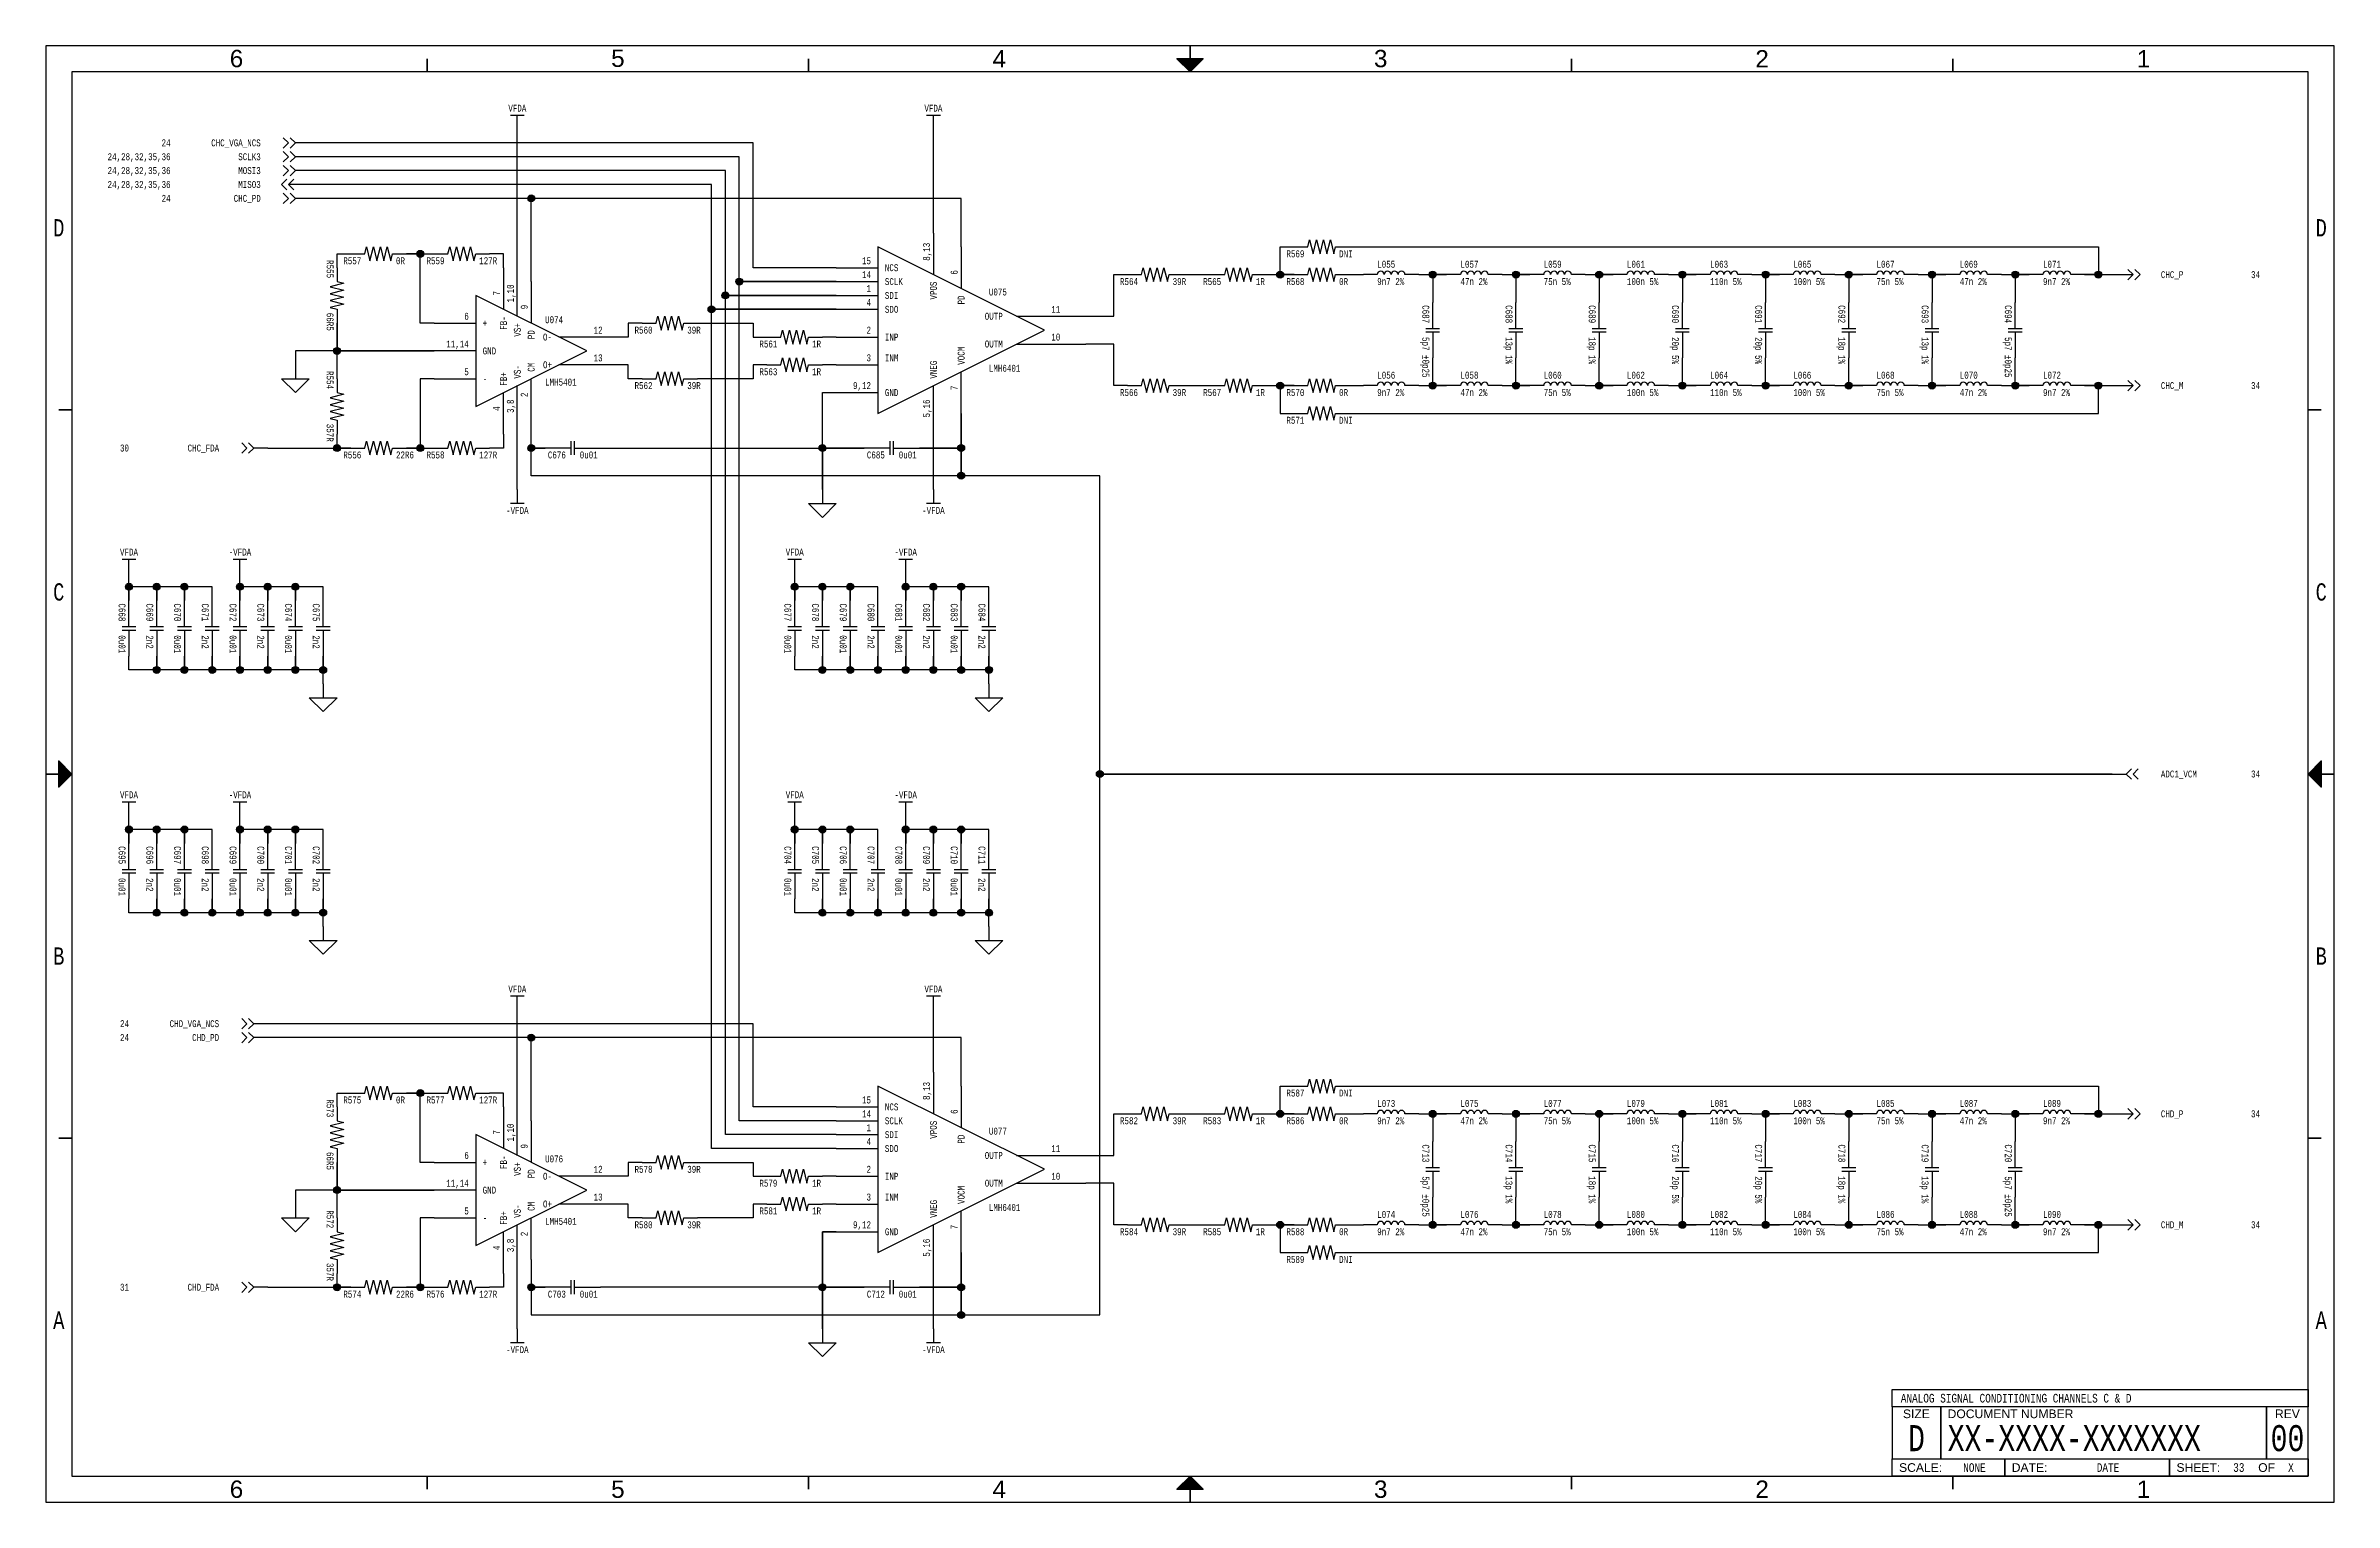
# Paper-space layout '33' of a CAD drawing. Header units: inches. Extents: x 0.2 to 16.8, y 0.2 to 10.8.
import ezdxf
from ezdxf.enums import TextEntityAlignment as Align

# ---------------------------------------------------------------- set-up
doc = ezdxf.new("R2010")
doc.units = ezdxf.units.IN
doc.header["$MEASUREMENT"] = 0
for name, color, linetype in [('BORDER', 13, 'Continuous'), ('COMPONENT', 14, 'Continuous'), ('SIGNAL', 84, 'Continuous'), ('TEXT', 252, 'Continuous')]:
    doc.layers.add(name, color=color, linetype=linetype)
doc.styles.add('Monotxt_75', font='monotxt.shx', dxfattribs={"width": 0.75})
doc.styles.get("Standard").update_dxf_attribs({"font": 'arial.ttf'})

psp = doc.layouts.new('33')

# ---------------------------------------------------------------- texts
at = {"layer": 'TEXT', "style": 'Monotxt_75', "width": 0.75}
for s, p in [('VFDA', (3.65, 10.275)), ('VFDA', (6.65, 10.275)), ('VFDA', (0.85, 7.075)), ('-VFDA', (1.65, 7.075)), ('VFDA', (5.65, 7.075)), ('-VFDA', (6.45, 7.075)), ('VFDA', (0.85, 5.325)), ('-VFDA', (1.65, 5.325)), ('VFDA', (5.65, 5.325)), ('-VFDA', (6.45, 5.325)), ('VFDA', (3.65, 3.925)), ('VFDA', (6.65, 3.925))]:
    psp.add_text(s, height=0.05, dxfattribs=at).set_placement(p, align=Align.CENTER)
for s, p in [('24', (1.15, 10.05)), ('CHC_VGA_NCS', (1.8, 10.05)), ('24,28,32,35,36', (1.15, 9.95)), ('SCLK3', (1.8, 9.95)), ('24,28,32,35,36', (1.15, 9.85)), ('24,28,32,35,36', (1.15, 9.75)), ('MOSI3', (1.8, 9.85)), ('MISO3', (1.8, 9.75)), ('24', (1.15, 9.65)), ('CHC_PD', (1.8, 9.65)), ('30', (0.85, 7.85)), ('CHC_FDA', (1.5, 7.85)), ('24', (0.85, 3.7)), ('CHD_VGA_NCS', (1.5, 3.7)), ('24', (0.85, 3.6)), ('CHD_PD', (1.5, 3.6)), ('31', (0.85, 1.8)), ('CHD_FDA', (1.5, 1.8))]:
    psp.add_text(s, height=0.05, dxfattribs=at).set_placement(p, align=Align.MIDDLE_RIGHT)
for s, p in [('CHC_P', (15.5, 9.1)), ('34', (16.15, 9.1)), ('CHC_M', (15.5, 8.3)), ('34', (16.15, 8.3)), ('ADC1_VCM', (15.5, 5.5)), ('34', (16.15, 5.5)), ('CHD_P', (15.5, 3.05)), ('34', (16.15, 3.05)), ('CHD_M', (15.5, 2.25)), ('34', (16.15, 2.25))]:
    psp.add_text(s, height=0.05, dxfattribs=at).set_placement(p, align=Align.MIDDLE_LEFT)
for p in [(3.65, 7.425), (6.65, 7.425), (3.65, 1.375), (6.65, 1.375)]:
    psp.add_text('-VFDA', height=0.05, dxfattribs=at).set_placement(p, align=Align.TOP_CENTER)

# ---------------------------------------------------------------- blocks, each defined once
blk = doc.blocks.new('ANSI B Frame')
at = {"layer": 'BORDER', "lineweight": 35}
h = blk.add_hatch(color=256, dxfattribs=at)
h.dxf.hatch_style = 1
h.paths.add_polyline_path([(8.59375, 10.65625), (8.5, 10.65625), (8.5, 10.5625)])
h.paths.add_polyline_path([(8.5, 10.5625), (8.5, 10.65625), (8.40625, 10.65625)])
h = blk.add_hatch(color=256, dxfattribs=at)
h.dxf.hatch_style = 1
h.paths.add_polyline_path([(0.34375, 5.59375), (0.34375, 5.5), (0.4375, 5.5)])
h.paths.add_polyline_path([(0.4375, 5.5), (0.34375, 5.5), (0.34375, 5.40625)])
h = blk.add_hatch(color=256, dxfattribs=at)
h.dxf.hatch_style = 1
h.paths.add_polyline_path([(16.65625, 5.59375), (16.65625, 5.5), (16.5625, 5.5)])
h.paths.add_polyline_path([(16.5625, 5.5), (16.65625, 5.5), (16.65625, 5.40625)])
h = blk.add_hatch(color=256, dxfattribs=at)
h.dxf.hatch_style = 1
h.paths.add_polyline_path([(8.59375, 0.34375), (8.5, 0.34375), (8.5, 0.4375)])
h.paths.add_polyline_path([(8.5, 0.4375), (8.5, 0.34375), (8.40625, 0.34375)])
at = {"layer": 'BORDER'}
for points in [[(0.25, 0.25), (16.75, 0.25), (16.75, 10.75), (0.25, 10.75)], [(0.4375, 0.4375), (16.5625, 0.4375), (16.5625, 10.5625), (0.4375, 10.5625)], [(13.5625, 1.0625), (16.5625, 1.0625), (16.5625, 0.9375), (13.5625, 0.9375)], [(13.5625, 0.9375), (13.5625, 0.5625), (13.9125, 0.5625), (13.9125, 0.9375), (13.9125, 0.5625), (16.2625, 0.5625), (16.2625, 0.9375), (16.2625, 0.5625), (16.5625, 0.5625), (16.5625, 0.9375)], [(16.5625, 0.4375), (15.5625, 0.4375), (15.5625, 0.5625), (15.5625, 0.4375), (14.375, 0.4375), (14.375, 0.5625), (14.375, 0.4375), (13.5625, 0.4375), (13.5625, 0.5625), (16.5625, 0.5625)]]:
    blk.add_lwpolyline(points, close=True, dxfattribs=at)
at = {"layer": 'BORDER', "lineweight": 35}
for points in [[(8.5, 10.5625), (8.5, 10.75)], [(3, 10.65625), (3, 10.5625)], [(5.75, 10.65625), (5.75, 10.5625)], [(11.25, 10.65625), (11.25, 10.5625)], [(14, 10.65625), (14, 10.5625)], [(0.34375, 8.125), (0.4375, 8.125)], [(16.65625, 8.125), (16.5625, 8.125)], [(0.4375, 5.5), (0.25, 5.5)], [(16.5625, 5.5), (16.75, 5.5)], [(0.34375, 2.875), (0.4375, 2.875)], [(16.65625, 2.875), (16.5625, 2.875)], [(3, 0.34375), (3, 0.4375)], [(5.75, 0.34375), (5.75, 0.4375)], [(8.5, 0.4375), (8.5, 0.25)], [(11.25, 0.34375), (11.25, 0.4375)], [(14, 0.34375), (14, 0.4375)]]:
    blk.add_lwpolyline(points, dxfattribs=at)
for points in [[(8.5, 10.5625), (8.59375, 10.65625), (8.40625, 10.65625)], [(0.4375, 5.5), (0.34375, 5.59375), (0.34375, 5.40625)], [(16.5625, 5.5), (16.65625, 5.59375), (16.65625, 5.40625)], [(8.5, 0.4375), (8.59375, 0.34375), (8.40625, 0.34375)]]:
    blk.add_lwpolyline(points, close=True, dxfattribs=at)
at = {"layer": 'BORDER', "style": 'Monotxt_75', "width": 0.75}
for s, p in [('D', (0.34375, 9.4375)), ('D', (16.65625, 9.4375)), ('C', (0.34375, 6.8125)), ('C', (16.65625, 6.8125)), ('B', (0.34375, 4.1875)), ('B', (16.65625, 4.1875)), ('A', (0.34375, 1.5625)), ('A', (16.65625, 1.5625))]:
    blk.add_text(s, height=0.125, dxfattribs=at).set_placement(p, align=Align.MIDDLE_CENTER)
at = {"layer": 'BORDER'}
for s, p in [('SIZE', (13.7375, 0.8875)), ('REV', (16.4125, 0.8875)), ('OF', (16.2625, 0.5))]:
    blk.add_text(s, height=0.0625, dxfattribs=at).set_placement(p, align=Align.MIDDLE_CENTER)
for s, p in [('DOCUMENT NUMBER', (13.9625, 0.8875)), ('SCALE:', (13.6125, 0.5)), ('DATE:', (14.425, 0.5)), ('SHEET:', (15.6125, 0.5))]:
    blk.add_text(s, height=0.0625, dxfattribs=at).set_placement(p, align=Align.MIDDLE_LEFT)
at = {"layer": 'BORDER', "flags": 8}
for tag, p in [('ZN6', (1.625, 10.65787)), ('ZN5', (4.375, 10.66009)), ('ZN4', (7.125, 10.65625)), ('ZN3', (9.875, 10.65796)), ('ZN2', (12.625, 10.65574)), ('ZN1', (15.375, 10.65574)), ('ZN6', (1.625, 0.34375)), ('ZN5', (4.375, 0.34375)), ('ZN4', (7.125, 0.34375)), ('ZN3', (9.875, 0.34375)), ('ZN2', (12.625, 0.34375)), ('ZN1', (15.375, 0.34375))]:
    blk.add_attdef(tag, text='', height=0.125, dxfattribs=at).set_placement(p, align=Align.MIDDLE_CENTER)
at = {"layer": 'TEXT', "style": 'Monotxt_75', "width": 0.75, "flags": 8}
for tag, height, p in [('DESRP', 0.0625, (13.625, 1)), ('DWG_NO', 0.1875, (13.9625, 0.7125))]:
    blk.add_attdef(tag, text='', height=height, dxfattribs=at).set_placement(p, align=Align.MIDDLE_LEFT)
for tag, height, p in [('SHTSZ', 0.1875, (13.7375, 0.7125)), ('REV', 0.1875, (16.4125, 0.7125)), ('SCALE', 0.0625, (14.15625, 0.5)), ('REVDATE', 0.0625, (15.11875, 0.5)), ('CURRSHT', 0.0625, (16.0625, 0.5)), ('LASTSHT', 0.0625, (16.4375, 0.5))]:
    blk.add_attdef(tag, text='', height=height, dxfattribs=at).set_placement(p, align=Align.MIDDLE_CENTER)
blk = doc.blocks.new('LMH5401')
for points in [[(-0.2, 0.6), (-0.2, 0.3)], [(-0.1, 0.25), (-0.1, 0.55)], [(0, 0.5), (0, 0.2)], [(-0.7, 0.2), (-0.4, 0.2)], [(-0.4, 0), (-0.7, 0)], [(0.6, 0.1), (0.2, 0.1)], [(0.6, -0.1), (0.2, -0.1)], [(-0.7, -0.2), (-0.4, -0.2)], [(-0.2, -0.6), (-0.2, -0.3)], [(-0.1, -0.55), (-0.1, -0.25)], [(0, -0.5), (0, -0.2)]]:
    blk.add_lwpolyline(points)
blk.add_lwpolyline([(-0.4, 0.4), (-0.4, -0.4), (0.4, 0)], close=True)
at = {"layer": 'TEXT', "style": 'Monotxt_75', "width": 0.75}
for s, p in [('7', (-0.225, 0.4)), ('1,10', (-0.125, 0.35)), ('9', (-0.025, 0.3))]:
    blk.add_text(s, height=0.05, rotation=90, dxfattribs=at).set_placement(p)
for s, p in [('6', (-0.45, 0.225)), ('11,14', (-0.45, 0.025)), ('5', (-0.45, -0.175))]:
    blk.add_text(s, height=0.05, dxfattribs=at).set_placement(p, align=Align.RIGHT)
for s, p in [('+', (-0.35, 0.2)), ('GND', (-0.35, 0)), ('-', (-0.35, -0.2))]:
    blk.add_text(s, height=0.05, dxfattribs=at).set_placement(p, align=Align.MIDDLE_LEFT)
for s, p in [('FB-', (-0.2, 0.25)), ('VS+', (-0.1, 0.2)), ('PD', (0, 0.15))]:
    blk.add_text(s, height=0.05, rotation=90, dxfattribs=at).set_placement(p, align=Align.MIDDLE_RIGHT)
for s, p in [('12', (0.45, 0.125)), ('13', (0.45, -0.075))]:
    blk.add_text(s, height=0.05, dxfattribs=at).set_placement(p)
for s, p in [('O-', (0.15, 0.1)), ('O+', (0.15, -0.1))]:
    blk.add_text(s, height=0.05, dxfattribs=at).set_placement(p, align=Align.MIDDLE_RIGHT)
for s, p in [('FB+', (-0.2, -0.25)), ('VS-', (-0.1, -0.2)), ('CM', (0, -0.15))]:
    blk.add_text(s, height=0.05, rotation=90, dxfattribs=at).set_placement(p, align=Align.MIDDLE_LEFT)
for s, p in [('2', (-0.025, -0.3)), ('4', (-0.225, -0.4)), ('3,8', (-0.125, -0.35))]:
    blk.add_text(s, height=0.05, rotation=90, dxfattribs=at).set_placement(p, align=Align.RIGHT)
blk.add_text('LMH5401', height=0.05, dxfattribs=at).set_placement((0.1, -0.2), align=Align.TOP_LEFT)
at = {"layer": 'TEXT', "style": 'Monotxt_75', "width": 0.75, "flags": 8}
blk.add_attdef('REFNO', (0.1, 0.2), '', height=0.05, dxfattribs=at)
blk = doc.blocks.new('SUPPLY_BUS')
for points in [[(0, 0), (0.05, 0)], [(0.05, 0.025), (0.05, -0.025)]]:
    blk.add_lwpolyline(points)
blk = doc.blocks.new('RES')
blk.add_lwpolyline([(-0.2, 0), (-0.1, 0), (-0.0875, 0.05), (-0.0625, -0.05), (-0.0375, 0.05), (-0.0125, -0.05), (0.0125, 0.05), (0.0375, -0.05), (0.0625, 0.05), (0.0875, -0.05), (0.1, 0), (0.2, 0)])
at = {"layer": 'TEXT', "style": 'Monotxt_75', "width": 0.75, "flags": 8}
blk.add_attdef('REFID', text='', height=0.05, dxfattribs=at).set_placement((-0.125, -0.025), align=Align.TOP_RIGHT)
blk.add_attdef('VALUE', text='', height=0.05, dxfattribs=at).set_placement((0.125, -0.025), align=Align.TOP_LEFT)
blk = doc.blocks.new('CONNECT')
blk.add_hatch(color=256).paths.add_polyline_path([(0.0125, 0, 1), (-0.0125, 0, 1)])
blk.add_circle((0, 0), 0.0125)
blk = doc.blocks.new('FLOAT_GND')
blk.add_lwpolyline([(0, 0), (0, -0.05)])
blk.add_lwpolyline([(-0.05, -0.05), (0.05, -0.05), (0, -0.1)], close=True)
blk = doc.blocks.new('FROM_CONN')
for points in [[(0, 0), (0.05, 0)], [(0.06875, 0.01875), (0.05, 0), (0.06875, -0.01875)], [(0.09375, 0.01875), (0.075, 0), (0.09375, -0.01875)]]:
    blk.add_lwpolyline(points)
blk = doc.blocks.new('TO_CONN')
for points in [[(0, 0), (0.075, 0)], [(0.05625, 0.01875), (0.075, 0), (0.05625, -0.01875)], [(0.08125, 0.01875), (0.1, 0), (0.08125, -0.01875)]]:
    blk.add_lwpolyline(points)
blk = doc.blocks.new('LMH6401')
for points in [[(-0.2, 0.7), (-0.2, 0.4)], [(0, 0.6), (0, 0.3)], [(-0.9, 0.45), (-0.6, 0.45)], [(-0.9, 0.35), (-0.6, 0.35)], [(-0.9, 0.25), (-0.6, 0.25)], [(-0.9, 0.15), (-0.6, 0.15)], [(0.4, 0.1), (0.9, 0.1)], [(-0.9, -0.05), (-0.6, -0.05)], [(0.4, -0.1), (0.9, -0.1)], [(-0.9, -0.25), (-0.6, -0.25)], [(0, -0.6), (0, -0.3)], [(-0.9, -0.45), (-0.6, -0.45)], [(-0.2, -0.7), (-0.2, -0.4)]]:
    blk.add_lwpolyline(points)
blk.add_lwpolyline([(-0.6, 0.6), (-0.6, -0.6), (0.6, 0)], close=True)
at = {"layer": 'TEXT', "style": 'Monotxt_75', "width": 0.75}
for s, p in [('15', (-0.65, 0.475)), ('14', (-0.65, 0.375)), ('4', (-0.65, 0.175)), ('1', (-0.65, 0.275)), ('2', (-0.65, -0.025)), ('3', (-0.65, -0.225)), ('9,12', (-0.65, -0.425))]:
    blk.add_text(s, height=0.05, dxfattribs=at).set_placement(p, align=Align.RIGHT)
for s, p in [('8,13', (-0.225, 0.5)), ('6', (-0.025, 0.4))]:
    blk.add_text(s, height=0.05, rotation=90, dxfattribs=at).set_placement(p)
for s, p in [('SCLK', (-0.55, 0.35)), ('NCS', (-0.55, 0.45)), ('SDI', (-0.55, 0.25)), ('SDO', (-0.55, 0.15)), ('INP', (-0.55, -0.05)), ('INM', (-0.55, -0.2)), ('GND', (-0.55, -0.45))]:
    blk.add_text(s, height=0.05, dxfattribs=at).set_placement(p, align=Align.MIDDLE_LEFT)
for s, p in [('VPOS', (-0.2, 0.35)), ('PD', (0, 0.25))]:
    blk.add_text(s, height=0.05, rotation=90, dxfattribs=at).set_placement(p, align=Align.MIDDLE_RIGHT)
for s, p in [('11', (0.65, 0.125)), ('10', (0.65, -0.075))]:
    blk.add_text(s, height=0.05, dxfattribs=at).set_placement(p)
for s, p in [('OUTP', (0.3, 0.1)), ('OUTM', (0.3, -0.1))]:
    blk.add_text(s, height=0.05, dxfattribs=at).set_placement(p, align=Align.MIDDLE_RIGHT)
for s, p in [('VOCM', (0, -0.25)), ('VNEG', (-0.2, -0.35))]:
    blk.add_text(s, height=0.05, rotation=90, dxfattribs=at).set_placement(p, align=Align.MIDDLE_LEFT)
for s, p in [('7', (-0.025, -0.4)), ('5,16', (-0.225, -0.5))]:
    blk.add_text(s, height=0.05, rotation=90, dxfattribs=at).set_placement(p, align=Align.RIGHT)
at = {"layer": 'TEXT', "style": 'Monotxt_75', "width": 0.75, "flags": 8}
blk.add_attdef('REF', (0.2, 0.25), '', height=0.05, dxfattribs=at)
blk.add_attdef('MFGPN', text='', height=0.05, dxfattribs=at).set_placement((0.2, -0.25), align=Align.TOP_LEFT)
blk = doc.blocks.new('IND')
blk.add_lwpolyline([(0.2, 0), (0.1, 0, 1), (0.05, 0, 1), (0, 0, 1), (-0.05, 0, 1), (-0.1, 0), (-0.2, 0)], format="xyb")
at = {"layer": 'TEXT', "style": 'Monotxt_75', "width": 0.75, "flags": 8}
blk.add_attdef('REFID', (-0.1, 0.05), '', height=0.05, dxfattribs=at)
blk.add_attdef('VALUE', text='', height=0.05, dxfattribs=at).set_placement((-0.1, -0.025), align=Align.TOP_LEFT)
blk = doc.blocks.new('CAP')
for points in [[(0, 0.0125), (0, 0.2)], [(-0.05, 0.0125), (0.05, 0.0125)], [(-0.05, -0.0125), (0.05, -0.0125)], [(0, -0.0125), (0, -0.2)]]:
    blk.add_lwpolyline(points)
at = {"layer": 'TEXT', "style": 'Monotxt_75', "width": 0.75, "flags": 8}
blk.add_attdef('REFID', text='', height=0.05, rotation=270, dxfattribs=at).set_placement((-0.025, 0.05), align=Align.TOP_RIGHT)
blk.add_attdef('VALUE', text='', height=0.05, rotation=270, dxfattribs=at).set_placement((-0.025, -0.05), align=Align.TOP_LEFT)

# ---------------------------------------------------------------- linework, layer by layer
at = {"layer": 'SIGNAL'}
for points in [[(3.65, 9.1), (3.65, 10.15)], [(6.65, 9.4), (6.65, 10.15)], [(5.95, 9.15), (5.35, 9.15), (5.35, 10.05), (2.15, 10.05)], [(5.95, 3), (5.25, 3), (5.25, 9.025), (5.275, 9.05), (5.95, 9.05), (5.25, 9.05), (5.25, 9.95), (2.15, 9.95)], [(5.95, 2.9), (5.15, 2.9), (5.15, 8.925), (5.175, 8.95), (5.95, 8.95), (5.15, 8.95), (5.15, 9.85), (2.15, 9.85)], [(5.95, 2.8), (5.05, 2.8), (5.05, 8.825), (5.075, 8.85), (5.95, 8.85), (5.05, 8.85), (5.05, 9.75), (2.15, 9.75)], [(3.75, 9.05), (3.75, 9.65), (2.15, 9.65)], [(6.85, 9.3), (6.85, 9.65), (2.15, 9.65)], [(2.35, 9.15), (2.35, 9.25), (2.45, 9.25)], [(3.05, 8.75), (2.95, 8.75), (2.95, 9.25), (2.85, 9.25), (3.05, 9.25)], [(3.55, 9.15), (3.55, 9.25), (3.45, 9.25)], [(9.05, 9.1), (9.25, 9.1), (9.15, 9.1), (9.15, 9.3), (9.25, 9.3)], [(9.65, 9.3), (15.05, 9.3), (15.05, 9.1), (14.95, 9.1), (15.15, 9.1)], [(7.75, 8.8), (7.95, 8.8), (7.95, 9.1), (8.05, 9.1)], [(8.45, 9.1), (8.65, 9.1)], [(9.65, 9.1), (9.75, 9.1)], [(10.15, 9.1), (10.35, 9.1), (10.25, 9.1), (10.25, 8.9)], [(10.75, 9.1), (10.95, 9.1), (10.85, 9.1), (10.85, 8.9)], [(11.35, 9.1), (11.55, 9.1), (11.45, 9.1), (11.45, 8.9)], [(11.95, 9.1), (12.15, 9.1), (12.05, 9.1), (12.05, 8.9)], [(12.55, 9.1), (12.75, 9.1), (12.65, 9.1), (12.65, 8.9)], [(13.15, 9.1), (13.35, 9.1), (13.25, 9.1), (13.25, 8.9)], [(13.75, 9.1), (13.95, 9.1), (13.85, 9.1), (13.85, 8.9)], [(14.35, 9.1), (14.55, 9.1), (14.45, 9.1), (14.45, 8.9)], [(2.35, 8.35), (2.35, 8.75), (2.35, 8.55), (3.05, 8.55), (2.05, 8.55), (2.05, 8.45)], [(4.55, 8.75), (4.45, 8.75), (4.45, 8.65), (4.35, 8.65)], [(4.95, 8.75), (5.35, 8.75), (5.35, 8.65), (5.45, 8.65)], [(5.95, 8.65), (5.85, 8.65)], [(8.05, 8.3), (7.95, 8.3), (7.95, 8.6), (7.75, 8.6)], [(4.55, 8.35), (4.45, 8.35), (4.45, 8.45), (4.35, 8.45)], [(5.45, 8.45), (5.35, 8.45), (5.35, 8.35), (4.95, 8.35)], [(5.95, 8.45), (5.85, 8.45)], [(10.15, 8.3), (10.35, 8.3), (10.25, 8.3), (10.25, 8.5)], [(10.75, 8.3), (10.95, 8.3), (10.85, 8.3), (10.85, 8.5)], [(11.35, 8.3), (11.55, 8.3), (11.45, 8.3), (11.45, 8.5)], [(11.95, 8.3), (12.15, 8.3), (12.05, 8.3), (12.05, 8.5)], [(12.55, 8.3), (12.75, 8.3), (12.65, 8.3), (12.65, 8.5)], [(13.15, 8.3), (13.35, 8.3), (13.25, 8.3), (13.25, 8.5)], [(13.75, 8.3), (13.95, 8.3), (13.85, 8.3), (13.85, 8.5)], [(14.35, 8.3), (14.55, 8.3), (14.45, 8.3), (14.45, 8.5)], [(3.05, 8.35), (2.95, 8.35), (2.95, 7.85), (2.85, 7.85), (3.05, 7.85)], [(8.45, 8.3), (8.65, 8.3)], [(9.05, 8.3), (9.25, 8.3), (9.15, 8.3), (9.15, 8.1), (9.25, 8.1)], [(9.65, 8.3), (9.75, 8.3)], [(9.65, 8.1), (15.05, 8.1), (15.05, 8.3), (14.95, 8.3), (15.15, 8.3)], [(3.75, 2), (3.75, 1.825), (3.775, 1.8), (3.85, 1.8), (3.75, 1.8), (3.75, 1.6), (6.85, 1.6), (6.85, 1.775), (6.825, 1.8), (6.55, 1.8), (6.85, 1.8), (6.85, 2.05), (6.85, 1.625), (6.875, 1.6), (7.85, 1.6), (7.85, 5.5), (15.15, 5.5), (7.875, 5.5), (7.85, 5.525), (7.85, 7.65), (6.875, 7.65), (6.85, 7.675), (6.85, 8.1), (6.85, 7.85), (6.55, 7.85), (6.825, 7.85), (6.85, 7.825), (6.85, 7.65), (3.75, 7.65), (3.75, 7.85), (3.85, 7.85), (3.775, 7.85), (3.75, 7.875), (3.75, 8.05)], [(4.25, 7.85), (6.15, 7.85), (5.85, 7.85), (5.85, 7.55), (5.85, 8.25), (5.95, 8.25)], [(5.85, 7.55), (5.85, 8.25), (5.95, 8.25)], [(1.85, 7.85), (2.45, 7.85), (2.35, 7.85), (2.35, 7.95)], [(3.55, 7.95), (3.55, 7.85), (3.45, 7.85)], [(3.65, 7.55), (3.65, 8)], [(6.65, 7.55), (6.65, 8)], [(1.45, 6.75), (1.45, 6.85), (1.25, 6.85), (1.25, 6.75), (1.25, 6.825), (1.225, 6.85), (1.05, 6.85), (1.05, 6.75), (1.05, 6.825), (1.025, 6.85), (0.85, 6.85), (0.85, 6.75), (0.85, 6.95)], [(2.25, 6.75), (2.25, 6.85), (2.05, 6.85), (2.05, 6.75), (2.05, 6.825), (2.025, 6.85), (1.85, 6.85), (1.85, 6.75), (1.85, 6.825), (1.825, 6.85), (1.65, 6.85), (1.65, 6.75), (1.65, 6.95)], [(6.25, 6.75), (6.25, 6.85), (6.05, 6.85), (6.05, 6.75), (6.05, 6.825), (6.025, 6.85), (5.85, 6.85), (5.85, 6.75), (5.85, 6.825), (5.825, 6.85), (5.65, 6.85), (5.65, 6.75), (5.65, 6.95)], [(7.05, 6.75), (7.05, 6.85), (6.85, 6.85), (6.85, 6.75), (6.85, 6.825), (6.825, 6.85), (6.65, 6.85), (6.65, 6.75), (6.65, 6.825), (6.625, 6.85), (6.45, 6.85), (6.45, 6.75), (6.45, 6.95)], [(2.25, 6.15), (2.25, 6.35), (2.25, 6.25), (2.075, 6.25), (2.05, 6.275), (2.05, 6.35), (2.05, 6.25), (1.875, 6.25), (1.85, 6.275), (1.85, 6.35), (1.85, 6.25), (1.675, 6.25), (1.65, 6.275), (1.65, 6.35), (1.65, 6.25), (1.475, 6.25), (1.45, 6.275), (1.45, 6.35), (1.45, 6.25), (1.275, 6.25), (1.25, 6.275), (1.25, 6.35), (1.25, 6.25), (1.075, 6.25), (1.05, 6.275), (1.05, 6.35), (1.05, 6.25), (0.85, 6.25), (0.85, 6.35)], [(7.05, 6.15), (7.05, 6.35), (7.05, 6.25), (6.875, 6.25), (6.85, 6.275), (6.85, 6.35), (6.85, 6.25), (6.675, 6.25), (6.65, 6.275), (6.65, 6.35), (6.65, 6.25), (6.475, 6.25), (6.45, 6.275), (6.45, 6.35), (6.45, 6.25), (6.275, 6.25), (6.25, 6.275), (6.25, 6.35), (6.25, 6.25), (6.075, 6.25), (6.05, 6.275), (6.05, 6.35), (6.05, 6.25), (5.875, 6.25), (5.85, 6.275), (5.85, 6.35), (5.85, 6.25), (5.65, 6.25), (5.65, 6.35)], [(1.45, 5), (1.45, 5.1), (1.25, 5.1), (1.25, 5), (1.25, 5.075), (1.225, 5.1), (1.05, 5.1), (1.05, 5), (1.05, 5.075), (1.025, 5.1), (0.85, 5.1), (0.85, 5), (0.85, 5.2)], [(2.25, 5), (2.25, 5.1), (2.05, 5.1), (2.05, 5), (2.05, 5.075), (2.025, 5.1), (1.85, 5.1), (1.85, 5), (1.85, 5.075), (1.825, 5.1), (1.65, 5.1), (1.65, 5), (1.65, 5.2)], [(6.25, 5), (6.25, 5.1), (6.05, 5.1), (6.05, 5), (6.05, 5.075), (6.025, 5.1), (5.85, 5.1), (5.85, 5), (5.85, 5.075), (5.825, 5.1), (5.65, 5.1), (5.65, 5), (5.65, 5.2)], [(7.05, 5), (7.05, 5.1), (6.85, 5.1), (6.85, 5), (6.85, 5.075), (6.825, 5.1), (6.65, 5.1), (6.65, 5), (6.65, 5.075), (6.625, 5.1), (6.45, 5.1), (6.45, 5), (6.45, 5.2)], [(2.25, 4.4), (2.25, 4.6), (2.25, 4.5), (2.075, 4.5), (2.05, 4.525), (2.05, 4.6), (2.05, 4.5), (1.875, 4.5), (1.85, 4.525), (1.85, 4.6), (1.85, 4.5), (1.675, 4.5), (1.65, 4.525), (1.65, 4.6), (1.65, 4.5), (1.475, 4.5), (1.45, 4.525), (1.45, 4.6), (1.45, 4.5), (1.275, 4.5), (1.25, 4.525), (1.25, 4.6), (1.25, 4.5), (1.075, 4.5), (1.05, 4.525), (1.05, 4.6), (1.05, 4.5), (0.85, 4.5), (0.85, 4.6)], [(7.05, 4.4), (7.05, 4.6), (7.05, 4.5), (6.875, 4.5), (6.85, 4.525), (6.85, 4.6), (6.85, 4.5), (6.675, 4.5), (6.65, 4.525), (6.65, 4.6), (6.65, 4.5), (6.475, 4.5), (6.45, 4.525), (6.45, 4.6), (6.45, 4.5), (6.275, 4.5), (6.25, 4.525), (6.25, 4.6), (6.25, 4.5), (6.075, 4.5), (6.05, 4.525), (6.05, 4.6), (6.05, 4.5), (5.875, 4.5), (5.85, 4.525), (5.85, 4.6), (5.85, 4.5), (5.65, 4.5), (5.65, 4.6)], [(3.65, 3.05), (3.65, 3.8)], [(6.65, 3.35), (6.65, 3.8)], [(5.95, 3.1), (5.35, 3.1), (5.35, 3.7), (1.85, 3.7)], [(3.75, 3), (3.75, 3.6), (1.85, 3.6)], [(6.85, 3.25), (6.85, 3.6), (1.85, 3.6)], [(2.35, 3.1), (2.35, 3.2), (2.45, 3.2)], [(3.05, 2.7), (2.95, 2.7), (2.95, 3.2), (2.85, 3.2), (3.05, 3.2)], [(3.55, 3.1), (3.55, 3.2), (3.45, 3.2)], [(9.05, 3.05), (9.25, 3.05), (9.15, 3.05), (9.15, 3.25), (9.25, 3.25)], [(9.65, 3.25), (15.05, 3.25), (15.05, 3.05), (14.95, 3.05), (15.15, 3.05)], [(7.75, 2.75), (7.95, 2.75), (7.95, 3.05), (8.05, 3.05)], [(8.45, 3.05), (8.65, 3.05)], [(9.65, 3.05), (9.75, 3.05)], [(10.15, 3.05), (10.35, 3.05), (10.25, 3.05), (10.25, 2.85)], [(10.75, 3.05), (10.95, 3.05), (10.85, 3.05), (10.85, 2.85)], [(11.35, 3.05), (11.55, 3.05), (11.45, 3.05), (11.45, 2.85)], [(11.95, 3.05), (12.15, 3.05), (12.05, 3.05), (12.05, 2.85)], [(12.55, 3.05), (12.75, 3.05), (12.65, 3.05), (12.65, 2.85)], [(13.15, 3.05), (13.35, 3.05), (13.25, 3.05), (13.25, 2.85)], [(13.75, 3.05), (13.95, 3.05), (13.85, 3.05), (13.85, 2.85)], [(14.35, 3.05), (14.55, 3.05), (14.45, 3.05), (14.45, 2.85)], [(2.35, 2.3), (2.35, 2.7), (2.35, 2.5), (3.05, 2.5), (2.05, 2.5), (2.05, 2.4)], [(4.55, 2.7), (4.45, 2.7), (4.45, 2.6), (4.35, 2.6)], [(4.95, 2.7), (5.35, 2.7), (5.35, 2.6), (5.45, 2.6)], [(5.95, 2.6), (5.85, 2.6)], [(8.05, 2.25), (7.95, 2.25), (7.95, 2.55), (7.75, 2.55)], [(4.55, 2.3), (4.45, 2.3), (4.45, 2.4), (4.35, 2.4)], [(5.45, 2.4), (5.35, 2.4), (5.35, 2.3), (4.95, 2.3)], [(5.95, 2.4), (5.85, 2.4)], [(10.15, 2.25), (10.35, 2.25), (10.25, 2.25), (10.25, 2.45)], [(10.75, 2.25), (10.95, 2.25), (10.85, 2.25), (10.85, 2.45)], [(11.35, 2.25), (11.55, 2.25), (11.45, 2.25), (11.45, 2.45)], [(11.95, 2.25), (12.15, 2.25), (12.05, 2.25), (12.05, 2.45)], [(12.55, 2.25), (12.75, 2.25), (12.65, 2.25), (12.65, 2.45)], [(13.15, 2.25), (13.35, 2.25), (13.25, 2.25), (13.25, 2.45)], [(13.75, 2.25), (13.95, 2.25), (13.85, 2.25), (13.85, 2.45)], [(14.35, 2.25), (14.55, 2.25), (14.45, 2.25), (14.45, 2.45)], [(3.05, 2.3), (2.95, 2.3), (2.95, 1.8), (2.85, 1.8), (3.05, 1.8)], [(5.95, 2.2), (5.85, 2.2), (5.85, 1.5), (5.85, 1.8), (6.15, 1.8), (4.25, 1.8)], [(5.85, 1.5), (5.85, 2.2), (5.95, 2.2)], [(8.45, 2.25), (8.65, 2.25)], [(9.05, 2.25), (9.25, 2.25), (9.15, 2.25), (9.15, 2.05), (9.25, 2.05)], [(9.65, 2.25), (9.75, 2.25)], [(9.65, 2.05), (15.05, 2.05), (15.05, 2.25), (14.95, 2.25), (15.15, 2.25)], [(1.85, 1.8), (2.45, 1.8), (2.35, 1.8), (2.35, 1.9)], [(3.55, 1.9), (3.55, 1.8), (3.45, 1.8)], [(3.65, 1.5), (3.65, 1.95)], [(6.65, 1.5), (6.65, 1.95)]]:
    psp.add_lwpolyline(points, dxfattribs=at)

# ---------------------------------------------------------------- block references
ref = psp.add_blockref('ANSI B Frame', (0, 0))
ref.add_attrib('SHTSZ', 'D', dxfattribs={"layer": 'TEXT', "height": 0.188, "style": 'Monotxt_75', "width": 0.75}).set_placement((13.738, 0.712), align=Align.MIDDLE_CENTER)
ref.add_attrib('DWG_NO', 'XX-XXXX-XXXXXXX', dxfattribs={"layer": 'TEXT', "height": 0.1875, "style": 'Monotxt_75', "width": 0.75}).set_placement((13.963, 0.712), align=Align.MIDDLE_LEFT)
ref.add_attrib('REV', '00', dxfattribs={"layer": 'TEXT', "height": 0.1875, "style": 'Monotxt_75', "width": 0.75}).set_placement((16.413, 0.712), align=Align.MIDDLE_CENTER)
ref.add_attrib('SCALE', 'NONE', dxfattribs={"layer": 'TEXT', "height": 0.0625, "style": 'Monotxt_75', "width": 0.75}).set_placement((14.156, 0.5), align=Align.MIDDLE_CENTER)
ref.add_attrib('REVDATE', 'DATE', dxfattribs={"layer": 'TEXT', "height": 0.0625, "style": 'Monotxt_75', "width": 0.75}).set_placement((15.119, 0.5), align=Align.MIDDLE_CENTER)
ref.add_attrib('CURRSHT', '33', dxfattribs={"layer": 'TEXT', "height": 0.0625, "style": 'Monotxt_75', "width": 0.75}).set_placement((16.062, 0.5), align=Align.MIDDLE_CENTER)
ref.add_attrib('LASTSHT', 'X', dxfattribs={"layer": 'TEXT', "height": 0.0625, "style": 'Monotxt_75', "width": 0.75}).set_placement((16.438, 0.5), align=Align.MIDDLE_CENTER)
ref.add_attrib('DESRP', 'ANALOG SIGNAL CONDITIONING CHANNELS C & D', dxfattribs={"layer": 'TEXT', "height": 0.0625, "style": 'Monotxt_75', "width": 0.75}).set_placement((13.625, 1), align=Align.MIDDLE_LEFT)
ref.add_attrib('ZN1', '1', dxfattribs={"layer": 'BORDER', "height": 0.125}).set_placement((15.375, 0.344), align=Align.MIDDLE_CENTER)
ref.add_attrib('ZN1', '1', dxfattribs={"layer": 'BORDER', "height": 0.125}).set_placement((15.375, 10.656), align=Align.MIDDLE_CENTER)
ref.add_attrib('ZN2', '2', dxfattribs={"layer": 'BORDER', "height": 0.125}).set_placement((12.625, 0.344), align=Align.MIDDLE_CENTER)
ref.add_attrib('ZN2', '2', dxfattribs={"layer": 'BORDER', "height": 0.125}).set_placement((12.625, 10.656), align=Align.MIDDLE_CENTER)
ref.add_attrib('ZN3', '3', dxfattribs={"layer": 'BORDER', "height": 0.125}).set_placement((9.875, 0.344), align=Align.MIDDLE_CENTER)
ref.add_attrib('ZN3', '3', dxfattribs={"layer": 'BORDER', "height": 0.125}).set_placement((9.875, 10.658), align=Align.MIDDLE_CENTER)
ref.add_attrib('ZN4', '4', dxfattribs={"layer": 'BORDER', "height": 0.125}).set_placement((7.125, 0.344), align=Align.MIDDLE_CENTER)
ref.add_attrib('ZN4', '4', dxfattribs={"layer": 'BORDER', "height": 0.125}).set_placement((7.125, 10.656), align=Align.MIDDLE_CENTER)
ref.add_attrib('ZN5', '5', dxfattribs={"layer": 'BORDER', "height": 0.125}).set_placement((4.375, 0.344), align=Align.MIDDLE_CENTER)
ref.add_attrib('ZN5', '5', dxfattribs={"layer": 'BORDER', "height": 0.125}).set_placement((4.375, 10.66), align=Align.MIDDLE_CENTER)
ref.add_attrib('ZN6', '6', dxfattribs={"layer": 'BORDER', "height": 0.125}).set_placement((1.625, 0.344), align=Align.MIDDLE_CENTER)
ref.add_attrib('ZN6', '6', dxfattribs={"layer": 'BORDER', "height": 0.125}).set_placement((1.625, 10.658), align=Align.MIDDLE_CENTER)
at = {"layer": 'COMPONENT', "xscale": 2, "yscale": 2, "zscale": 2}
for p, rotation in [((3.65, 10.15), 90), ((6.65, 10.15), 90), ((3.65, 7.55), 270), ((6.65, 7.55), 270), ((0.85, 6.95), 90), ((1.65, 6.95), 90), ((5.65, 6.95), 90), ((6.45, 6.95), 90), ((0.85, 5.2), 90), ((1.65, 5.2), 90), ((5.65, 5.2), 90), ((6.45, 5.2), 90), ((3.65, 3.8), 90), ((6.65, 3.8), 90), ((3.65, 1.5), 270), ((6.65, 1.5), 270)]:
    psp.add_blockref('SUPPLY_BUS', p, dxfattribs=dict(at, rotation=rotation))
at = {"layer": 'COMPONENT', "yscale": 2, "zscale": 2}
for name, p, xscale in [('FROM_CONN', (2.15, 10.05), -2), ('FROM_CONN', (2.15, 9.95), -2), ('TO_CONN', (2.15, 9.75), -2), ('FROM_CONN', (2.15, 9.85), -2), ('FROM_CONN', (2.15, 9.65), -2), ('TO_CONN', (15.15, 9.1), 2), ('FLOAT_GND', (2.05, 8.45), 2), ('TO_CONN', (15.15, 8.3), 2), ('FROM_CONN', (1.85, 7.85), -2), ('FLOAT_GND', (5.85, 7.55), 2), ('FLOAT_GND', (2.25, 6.15), 2), ('FLOAT_GND', (7.05, 6.15), 2), ('FROM_CONN', (15.15, 5.5), 2), ('FLOAT_GND', (2.25, 4.4), 2), ('FLOAT_GND', (7.05, 4.4), 2), ('FROM_CONN', (1.85, 3.7), -2), ('FROM_CONN', (1.85, 3.6), -2), ('TO_CONN', (15.15, 3.05), 2), ('FLOAT_GND', (2.05, 2.4), 2), ('TO_CONN', (15.15, 2.25), 2), ('FROM_CONN', (1.85, 1.8), -2), ('FLOAT_GND', (5.85, 1.5), 2)]:
    psp.add_blockref(name, p, dxfattribs=dict(at, xscale=xscale))
at = {"layer": 'COMPONENT'}
for p, values in [((2.65, 9.25), {'REFID': 'R557', 'VALUE': '0R'}), ((3.25, 9.25), {'REFID': 'R559', 'VALUE': '127R'}), ((9.45, 9.3), {'REFID': 'R569', 'VALUE': 'DNI'}), ((8.25, 9.1), {'REFID': 'R564', 'VALUE': '39R'}), ((8.85, 9.1), {'REFID': 'R565', 'VALUE': '1R'}), ((9.45, 9.1), {'REFID': 'R568', 'VALUE': '0R'}), ((4.75, 8.75), {'REFID': 'R560', 'VALUE': '39R'}), ((5.65, 8.65), {'REFID': 'R561', 'VALUE': '1R'}), ((5.65, 8.45), {'REFID': 'R563', 'VALUE': '1R'}), ((4.75, 8.35), {'REFID': 'R562', 'VALUE': '39R'}), ((8.25, 8.3), {'REFID': 'R566', 'VALUE': '39R'}), ((8.85, 8.3), {'REFID': 'R567', 'VALUE': '1R'}), ((9.45, 8.3), {'REFID': 'R570', 'VALUE': '0R'}), ((9.45, 8.1), {'REFID': 'R571', 'VALUE': 'DNI'}), ((2.65, 7.85), {'REFID': 'R556', 'VALUE': '22R6'}), ((3.25, 7.85), {'REFID': 'R558', 'VALUE': '127R'}), ((9.45, 3.25), {'REFID': 'R587', 'VALUE': 'DNI'}), ((2.65, 3.2), {'REFID': 'R575', 'VALUE': '0R'}), ((3.25, 3.2), {'REFID': 'R577', 'VALUE': '127R'}), ((8.25, 3.05), {'REFID': 'R582', 'VALUE': '39R'}), ((8.85, 3.05), {'REFID': 'R583', 'VALUE': '1R'}), ((9.45, 3.05), {'REFID': 'R586', 'VALUE': '0R'}), ((4.75, 2.7), {'REFID': 'R578', 'VALUE': '39R'}), ((5.65, 2.6), {'REFID': 'R579', 'VALUE': '1R'}), ((4.75, 2.3), {'REFID': 'R580', 'VALUE': '39R'}), ((5.65, 2.4), {'REFID': 'R581', 'VALUE': '1R'}), ((8.25, 2.25), {'REFID': 'R584', 'VALUE': '39R'}), ((8.85, 2.25), {'REFID': 'R585', 'VALUE': '1R'}), ((9.45, 2.25), {'REFID': 'R588', 'VALUE': '0R'}), ((9.45, 2.05), {'REFID': 'R589', 'VALUE': 'DNI'}), ((2.65, 1.8), {'REFID': 'R574', 'VALUE': '22R6'}), ((3.25, 1.8), {'REFID': 'R576', 'VALUE': '127R'})]:
    psp.add_blockref('RES', p, dxfattribs=at).add_auto_attribs(values)
ref = psp.add_blockref('LMH6401', (6.85, 8.7), dxfattribs=at)
ref.add_attrib('REF', 'U075', (7.05, 8.95), dxfattribs={"layer": 'TEXT', "height": 0.05, "style": 'Monotxt_75', "width": 0.75})
ref.add_attrib('MFGPN', 'LMH6401', dxfattribs={"layer": 'TEXT', "height": 0.05, "style": 'Monotxt_75', "width": 0.75}).set_placement((7.05, 8.45), align=Align.TOP_LEFT)
at = {"layer": 'COMPONENT', "rotation": 270}
for p, values in [((2.35, 8.95), {'REFID': 'R555', 'VALUE': '66R5'}), ((2.35, 8.15), {'REFID': 'R554', 'VALUE': '357R'}), ((2.35, 2.9), {'REFID': 'R573', 'VALUE': '66R5'}), ((2.35, 2.1), {'REFID': 'R572', 'VALUE': '357R'})]:
    psp.add_blockref('RES', p, dxfattribs=at).add_auto_attribs(values)
at = {"layer": 'COMPONENT'}
ref = psp.add_blockref('LMH5401', (3.75, 8.55), dxfattribs=at)
ref.add_attrib('REFNO', 'U074', (3.85, 8.75), dxfattribs={"layer": 'TEXT', "height": 0.05, "style": 'Monotxt_75', "width": 0.75})
ref = psp.add_blockref('IND', (9.95, 9.1), dxfattribs=at)
ref.add_attrib('REFID', 'L055', (9.85, 9.15), dxfattribs={"layer": 'TEXT', "height": 0.05, "style": 'Monotxt_75', "width": 0.75})
ref.add_attrib('VALUE', '9n7 2%', dxfattribs={"layer": 'TEXT', "height": 0.05, "style": 'Monotxt_75', "width": 0.75}).set_placement((9.85, 9.075), align=Align.TOP_LEFT)
ref = psp.add_blockref('IND', (10.55, 9.1), dxfattribs=at)
ref.add_attrib('REFID', 'L057', (10.45, 9.15), dxfattribs={"layer": 'TEXT', "height": 0.05, "style": 'Monotxt_75', "width": 0.75})
ref.add_attrib('VALUE', '47n 2%', dxfattribs={"layer": 'TEXT', "height": 0.05, "style": 'Monotxt_75', "width": 0.75}).set_placement((10.45, 9.075), align=Align.TOP_LEFT)
ref = psp.add_blockref('IND', (11.15, 9.1), dxfattribs=at)
ref.add_attrib('REFID', 'L059', (11.05, 9.15), dxfattribs={"layer": 'TEXT', "height": 0.05, "style": 'Monotxt_75', "width": 0.75})
ref.add_attrib('VALUE', '75n 5%', dxfattribs={"layer": 'TEXT', "height": 0.05, "style": 'Monotxt_75', "width": 0.75}).set_placement((11.05, 9.075), align=Align.TOP_LEFT)
ref = psp.add_blockref('IND', (11.75, 9.1), dxfattribs=at)
ref.add_attrib('REFID', 'L061', (11.65, 9.15), dxfattribs={"layer": 'TEXT', "height": 0.05, "style": 'Monotxt_75', "width": 0.75})
ref.add_attrib('VALUE', '100n 5%', dxfattribs={"layer": 'TEXT', "height": 0.05, "style": 'Monotxt_75', "width": 0.75}).set_placement((11.65, 9.075), align=Align.TOP_LEFT)
ref = psp.add_blockref('IND', (12.35, 9.1), dxfattribs=at)
ref.add_attrib('REFID', 'L063', (12.25, 9.15), dxfattribs={"layer": 'TEXT', "height": 0.05, "style": 'Monotxt_75', "width": 0.75})
ref.add_attrib('VALUE', '110n 5%', dxfattribs={"layer": 'TEXT', "height": 0.05, "style": 'Monotxt_75', "width": 0.75}).set_placement((12.25, 9.075), align=Align.TOP_LEFT)
ref = psp.add_blockref('IND', (12.95, 9.1), dxfattribs=at)
ref.add_attrib('REFID', 'L065', (12.85, 9.15), dxfattribs={"layer": 'TEXT', "height": 0.05, "style": 'Monotxt_75', "width": 0.75})
ref.add_attrib('VALUE', '100n 5%', dxfattribs={"layer": 'TEXT', "height": 0.05, "style": 'Monotxt_75', "width": 0.75}).set_placement((12.85, 9.075), align=Align.TOP_LEFT)
ref = psp.add_blockref('IND', (13.55, 9.1), dxfattribs=at)
ref.add_attrib('REFID', 'L067', (13.45, 9.15), dxfattribs={"layer": 'TEXT', "height": 0.05, "style": 'Monotxt_75', "width": 0.75})
ref.add_attrib('VALUE', '75n 5%', dxfattribs={"layer": 'TEXT', "height": 0.05, "style": 'Monotxt_75', "width": 0.75}).set_placement((13.45, 9.075), align=Align.TOP_LEFT)
ref = psp.add_blockref('IND', (14.15, 9.1), dxfattribs=at)
ref.add_attrib('REFID', 'L069', (14.05, 9.15), dxfattribs={"layer": 'TEXT', "height": 0.05, "style": 'Monotxt_75', "width": 0.75})
ref.add_attrib('VALUE', '47n 2%', dxfattribs={"layer": 'TEXT', "height": 0.05, "style": 'Monotxt_75', "width": 0.75}).set_placement((14.05, 9.075), align=Align.TOP_LEFT)
ref = psp.add_blockref('IND', (14.75, 9.1), dxfattribs=at)
ref.add_attrib('REFID', 'L071', (14.65, 9.15), dxfattribs={"layer": 'TEXT', "height": 0.05, "style": 'Monotxt_75', "width": 0.75})
ref.add_attrib('VALUE', '9n7 2%', dxfattribs={"layer": 'TEXT', "height": 0.05, "style": 'Monotxt_75', "width": 0.75}).set_placement((14.65, 9.075), align=Align.TOP_LEFT)
ref = psp.add_blockref('CAP', (10.25, 8.7), dxfattribs=at)
ref.add_attrib('REFID', 'C687', dxfattribs={"layer": 'TEXT', "height": 0.05, "rotation": 270, "style": 'Monotxt_75', "width": 0.75}).set_placement((10.225, 8.75), align=Align.TOP_RIGHT)
ref.add_attrib('VALUE', '5p7 ±0p25', dxfattribs={"layer": 'TEXT', "height": 0.05, "rotation": 270, "style": 'Monotxt_75', "width": 0.75}).set_placement((10.225, 8.65), align=Align.TOP_LEFT)
ref = psp.add_blockref('CAP', (10.85, 8.7), dxfattribs=at)
ref.add_attrib('REFID', 'C688', dxfattribs={"layer": 'TEXT', "height": 0.05, "rotation": 270, "style": 'Monotxt_75', "width": 0.75}).set_placement((10.825, 8.75), align=Align.TOP_RIGHT)
ref.add_attrib('VALUE', '13p 1%', dxfattribs={"layer": 'TEXT', "height": 0.05, "rotation": 270, "style": 'Monotxt_75', "width": 0.75}).set_placement((10.825, 8.65), align=Align.TOP_LEFT)
ref = psp.add_blockref('CAP', (11.45, 8.7), dxfattribs=at)
ref.add_attrib('REFID', 'C689', dxfattribs={"layer": 'TEXT', "height": 0.05, "rotation": 270, "style": 'Monotxt_75', "width": 0.75}).set_placement((11.425, 8.75), align=Align.TOP_RIGHT)
ref.add_attrib('VALUE', '18p 1%', dxfattribs={"layer": 'TEXT', "height": 0.05, "rotation": 270, "style": 'Monotxt_75', "width": 0.75}).set_placement((11.425, 8.65), align=Align.TOP_LEFT)
ref = psp.add_blockref('CAP', (12.05, 8.7), dxfattribs=at)
ref.add_attrib('REFID', 'C690', dxfattribs={"layer": 'TEXT', "height": 0.05, "rotation": 270, "style": 'Monotxt_75', "width": 0.75}).set_placement((12.025, 8.75), align=Align.TOP_RIGHT)
ref.add_attrib('VALUE', '20p 5%', dxfattribs={"layer": 'TEXT', "height": 0.05, "rotation": 270, "style": 'Monotxt_75', "width": 0.75}).set_placement((12.025, 8.65), align=Align.TOP_LEFT)
ref = psp.add_blockref('CAP', (12.65, 8.7), dxfattribs=at)
ref.add_attrib('REFID', 'C691', dxfattribs={"layer": 'TEXT', "height": 0.05, "rotation": 270, "style": 'Monotxt_75', "width": 0.75}).set_placement((12.625, 8.75), align=Align.TOP_RIGHT)
ref.add_attrib('VALUE', '20p 5%', dxfattribs={"layer": 'TEXT', "height": 0.05, "rotation": 270, "style": 'Monotxt_75', "width": 0.75}).set_placement((12.625, 8.65), align=Align.TOP_LEFT)
ref = psp.add_blockref('CAP', (13.25, 8.7), dxfattribs=at)
ref.add_attrib('REFID', 'C692', dxfattribs={"layer": 'TEXT', "height": 0.05, "rotation": 270, "style": 'Monotxt_75', "width": 0.75}).set_placement((13.225, 8.75), align=Align.TOP_RIGHT)
ref.add_attrib('VALUE', '18p 1%', dxfattribs={"layer": 'TEXT', "height": 0.05, "rotation": 270, "style": 'Monotxt_75', "width": 0.75}).set_placement((13.225, 8.65), align=Align.TOP_LEFT)
ref = psp.add_blockref('CAP', (13.85, 8.7), dxfattribs=at)
ref.add_attrib('REFID', 'C693', dxfattribs={"layer": 'TEXT', "height": 0.05, "rotation": 270, "style": 'Monotxt_75', "width": 0.75}).set_placement((13.825, 8.75), align=Align.TOP_RIGHT)
ref.add_attrib('VALUE', '13p 1%', dxfattribs={"layer": 'TEXT', "height": 0.05, "rotation": 270, "style": 'Monotxt_75', "width": 0.75}).set_placement((13.825, 8.65), align=Align.TOP_LEFT)
ref = psp.add_blockref('CAP', (14.45, 8.7), dxfattribs=at)
ref.add_attrib('REFID', 'C694', dxfattribs={"layer": 'TEXT', "height": 0.05, "rotation": 270, "style": 'Monotxt_75', "width": 0.75}).set_placement((14.425, 8.75), align=Align.TOP_RIGHT)
ref.add_attrib('VALUE', '5p7 ±0p25', dxfattribs={"layer": 'TEXT', "height": 0.05, "rotation": 270, "style": 'Monotxt_75', "width": 0.75}).set_placement((14.425, 8.65), align=Align.TOP_LEFT)
ref = psp.add_blockref('IND', (9.95, 8.3), dxfattribs=at)
ref.add_attrib('REFID', 'L056', (9.85, 8.35), dxfattribs={"layer": 'TEXT', "height": 0.05, "style": 'Monotxt_75', "width": 0.75})
ref.add_attrib('VALUE', '9n7 2%', dxfattribs={"layer": 'TEXT', "height": 0.05, "style": 'Monotxt_75', "width": 0.75}).set_placement((9.85, 8.275), align=Align.TOP_LEFT)
ref = psp.add_blockref('IND', (10.55, 8.3), dxfattribs=at)
ref.add_attrib('REFID', 'L058', (10.45, 8.35), dxfattribs={"layer": 'TEXT', "height": 0.05, "style": 'Monotxt_75', "width": 0.75})
ref.add_attrib('VALUE', '47n 2%', dxfattribs={"layer": 'TEXT', "height": 0.05, "style": 'Monotxt_75', "width": 0.75}).set_placement((10.45, 8.275), align=Align.TOP_LEFT)
ref = psp.add_blockref('IND', (11.15, 8.3), dxfattribs=at)
ref.add_attrib('REFID', 'L060', (11.05, 8.35), dxfattribs={"layer": 'TEXT', "height": 0.05, "style": 'Monotxt_75', "width": 0.75})
ref.add_attrib('VALUE', '75n 5%', dxfattribs={"layer": 'TEXT', "height": 0.05, "style": 'Monotxt_75', "width": 0.75}).set_placement((11.05, 8.275), align=Align.TOP_LEFT)
ref = psp.add_blockref('IND', (11.75, 8.3), dxfattribs=at)
ref.add_attrib('REFID', 'L062', (11.65, 8.35), dxfattribs={"layer": 'TEXT', "height": 0.05, "style": 'Monotxt_75', "width": 0.75})
ref.add_attrib('VALUE', '100n 5%', dxfattribs={"layer": 'TEXT', "height": 0.05, "style": 'Monotxt_75', "width": 0.75}).set_placement((11.65, 8.275), align=Align.TOP_LEFT)
ref = psp.add_blockref('IND', (12.35, 8.3), dxfattribs=at)
ref.add_attrib('REFID', 'L064', (12.25, 8.35), dxfattribs={"layer": 'TEXT', "height": 0.05, "style": 'Monotxt_75', "width": 0.75})
ref.add_attrib('VALUE', '110n 5%', dxfattribs={"layer": 'TEXT', "height": 0.05, "style": 'Monotxt_75', "width": 0.75}).set_placement((12.25, 8.275), align=Align.TOP_LEFT)
ref = psp.add_blockref('IND', (12.95, 8.3), dxfattribs=at)
ref.add_attrib('REFID', 'L066', (12.85, 8.35), dxfattribs={"layer": 'TEXT', "height": 0.05, "style": 'Monotxt_75', "width": 0.75})
ref.add_attrib('VALUE', '100n 5%', dxfattribs={"layer": 'TEXT', "height": 0.05, "style": 'Monotxt_75', "width": 0.75}).set_placement((12.85, 8.275), align=Align.TOP_LEFT)
ref = psp.add_blockref('IND', (13.55, 8.3), dxfattribs=at)
ref.add_attrib('REFID', 'L068', (13.45, 8.35), dxfattribs={"layer": 'TEXT', "height": 0.05, "style": 'Monotxt_75', "width": 0.75})
ref.add_attrib('VALUE', '75n 5%', dxfattribs={"layer": 'TEXT', "height": 0.05, "style": 'Monotxt_75', "width": 0.75}).set_placement((13.45, 8.275), align=Align.TOP_LEFT)
ref = psp.add_blockref('IND', (14.15, 8.3), dxfattribs=at)
ref.add_attrib('REFID', 'L070', (14.05, 8.35), dxfattribs={"layer": 'TEXT', "height": 0.05, "style": 'Monotxt_75', "width": 0.75})
ref.add_attrib('VALUE', '47n 2%', dxfattribs={"layer": 'TEXT', "height": 0.05, "style": 'Monotxt_75', "width": 0.75}).set_placement((14.05, 8.275), align=Align.TOP_LEFT)
ref = psp.add_blockref('IND', (14.75, 8.3), dxfattribs=at)
ref.add_attrib('REFID', 'L072', (14.65, 8.35), dxfattribs={"layer": 'TEXT', "height": 0.05, "style": 'Monotxt_75', "width": 0.75})
ref.add_attrib('VALUE', '9n7 2%', dxfattribs={"layer": 'TEXT', "height": 0.05, "style": 'Monotxt_75', "width": 0.75}).set_placement((14.65, 8.275), align=Align.TOP_LEFT)
ref = psp.add_blockref('CAP', (4.05, 7.85), dxfattribs=dict(at, rotation=90))
ref.add_attrib('REFID', 'C676', dxfattribs={"layer": 'TEXT', "height": 0.05, "style": 'Monotxt_75', "width": 0.75}).set_placement((4, 7.825), align=Align.TOP_RIGHT)
ref.add_attrib('VALUE', '0u01', dxfattribs={"layer": 'TEXT', "height": 0.05, "style": 'Monotxt_75', "width": 0.75}).set_placement((4.1, 7.825), align=Align.TOP_LEFT)
ref = psp.add_blockref('CAP', (6.35, 7.85), dxfattribs=dict(at, rotation=90))
ref.add_attrib('REFID', 'C685', dxfattribs={"layer": 'TEXT', "height": 0.05, "style": 'Monotxt_75', "width": 0.75}).set_placement((6.3, 7.825), align=Align.TOP_RIGHT)
ref.add_attrib('VALUE', '0u01', dxfattribs={"layer": 'TEXT', "height": 0.05, "style": 'Monotxt_75', "width": 0.75}).set_placement((6.4, 7.825), align=Align.TOP_LEFT)
ref = psp.add_blockref('CAP', (0.85, 6.55), dxfattribs=at)
ref.add_attrib('REFID', 'C668', dxfattribs={"layer": 'TEXT', "height": 0.05, "rotation": 270, "style": 'Monotxt_75', "width": 0.75}).set_placement((0.825, 6.6), align=Align.TOP_RIGHT)
ref.add_attrib('VALUE', '0u01', dxfattribs={"layer": 'TEXT', "height": 0.05, "rotation": 270, "style": 'Monotxt_75', "width": 0.75}).set_placement((0.825, 6.5), align=Align.TOP_LEFT)
ref = psp.add_blockref('CAP', (1.05, 6.55), dxfattribs=at)
ref.add_attrib('REFID', 'C669', dxfattribs={"layer": 'TEXT', "height": 0.05, "rotation": 270, "style": 'Monotxt_75', "width": 0.75}).set_placement((1.025, 6.6), align=Align.TOP_RIGHT)
ref.add_attrib('VALUE', '2n2', dxfattribs={"layer": 'TEXT', "height": 0.05, "rotation": 270, "style": 'Monotxt_75', "width": 0.75}).set_placement((1.025, 6.5), align=Align.TOP_LEFT)
ref = psp.add_blockref('CAP', (1.25, 6.55), dxfattribs=at)
ref.add_attrib('REFID', 'C670', dxfattribs={"layer": 'TEXT', "height": 0.05, "rotation": 270, "style": 'Monotxt_75', "width": 0.75}).set_placement((1.225, 6.6), align=Align.TOP_RIGHT)
ref.add_attrib('VALUE', '0u01', dxfattribs={"layer": 'TEXT', "height": 0.05, "rotation": 270, "style": 'Monotxt_75', "width": 0.75}).set_placement((1.225, 6.5), align=Align.TOP_LEFT)
ref = psp.add_blockref('CAP', (1.45, 6.55), dxfattribs=at)
ref.add_attrib('REFID', 'C671', dxfattribs={"layer": 'TEXT', "height": 0.05, "rotation": 270, "style": 'Monotxt_75', "width": 0.75}).set_placement((1.425, 6.6), align=Align.TOP_RIGHT)
ref.add_attrib('VALUE', '2n2', dxfattribs={"layer": 'TEXT', "height": 0.05, "rotation": 270, "style": 'Monotxt_75', "width": 0.75}).set_placement((1.425, 6.5), align=Align.TOP_LEFT)
ref = psp.add_blockref('CAP', (1.65, 6.55), dxfattribs=at)
ref.add_attrib('REFID', 'C672', dxfattribs={"layer": 'TEXT', "height": 0.05, "rotation": 270, "style": 'Monotxt_75', "width": 0.75}).set_placement((1.625, 6.6), align=Align.TOP_RIGHT)
ref.add_attrib('VALUE', '0u01', dxfattribs={"layer": 'TEXT', "height": 0.05, "rotation": 270, "style": 'Monotxt_75', "width": 0.75}).set_placement((1.625, 6.5), align=Align.TOP_LEFT)
ref = psp.add_blockref('CAP', (1.85, 6.55), dxfattribs=at)
ref.add_attrib('REFID', 'C673', dxfattribs={"layer": 'TEXT', "height": 0.05, "rotation": 270, "style": 'Monotxt_75', "width": 0.75}).set_placement((1.825, 6.6), align=Align.TOP_RIGHT)
ref.add_attrib('VALUE', '2n2', dxfattribs={"layer": 'TEXT', "height": 0.05, "rotation": 270, "style": 'Monotxt_75', "width": 0.75}).set_placement((1.825, 6.5), align=Align.TOP_LEFT)
ref = psp.add_blockref('CAP', (2.05, 6.55), dxfattribs=at)
ref.add_attrib('REFID', 'C674', dxfattribs={"layer": 'TEXT', "height": 0.05, "rotation": 270, "style": 'Monotxt_75', "width": 0.75}).set_placement((2.025, 6.6), align=Align.TOP_RIGHT)
ref.add_attrib('VALUE', '0u01', dxfattribs={"layer": 'TEXT', "height": 0.05, "rotation": 270, "style": 'Monotxt_75', "width": 0.75}).set_placement((2.025, 6.5), align=Align.TOP_LEFT)
ref = psp.add_blockref('CAP', (2.25, 6.55), dxfattribs=at)
ref.add_attrib('REFID', 'C675', dxfattribs={"layer": 'TEXT', "height": 0.05, "rotation": 270, "style": 'Monotxt_75', "width": 0.75}).set_placement((2.225, 6.6), align=Align.TOP_RIGHT)
ref.add_attrib('VALUE', '2n2', dxfattribs={"layer": 'TEXT', "height": 0.05, "rotation": 270, "style": 'Monotxt_75', "width": 0.75}).set_placement((2.225, 6.5), align=Align.TOP_LEFT)
ref = psp.add_blockref('CAP', (5.65, 6.55), dxfattribs=at)
ref.add_attrib('REFID', 'C677', dxfattribs={"layer": 'TEXT', "height": 0.05, "rotation": 270, "style": 'Monotxt_75', "width": 0.75}).set_placement((5.625, 6.6), align=Align.TOP_RIGHT)
ref.add_attrib('VALUE', '0u01', dxfattribs={"layer": 'TEXT', "height": 0.05, "rotation": 270, "style": 'Monotxt_75', "width": 0.75}).set_placement((5.625, 6.5), align=Align.TOP_LEFT)
ref = psp.add_blockref('CAP', (5.85, 6.55), dxfattribs=at)
ref.add_attrib('REFID', 'C678', dxfattribs={"layer": 'TEXT', "height": 0.05, "rotation": 270, "style": 'Monotxt_75', "width": 0.75}).set_placement((5.825, 6.6), align=Align.TOP_RIGHT)
ref.add_attrib('VALUE', '2n2', dxfattribs={"layer": 'TEXT', "height": 0.05, "rotation": 270, "style": 'Monotxt_75', "width": 0.75}).set_placement((5.825, 6.5), align=Align.TOP_LEFT)
ref = psp.add_blockref('CAP', (6.05, 6.55), dxfattribs=at)
ref.add_attrib('REFID', 'C679', dxfattribs={"layer": 'TEXT', "height": 0.05, "rotation": 270, "style": 'Monotxt_75', "width": 0.75}).set_placement((6.025, 6.6), align=Align.TOP_RIGHT)
ref.add_attrib('VALUE', '0u01', dxfattribs={"layer": 'TEXT', "height": 0.05, "rotation": 270, "style": 'Monotxt_75', "width": 0.75}).set_placement((6.025, 6.5), align=Align.TOP_LEFT)
ref = psp.add_blockref('CAP', (6.25, 6.55), dxfattribs=at)
ref.add_attrib('REFID', 'C680', dxfattribs={"layer": 'TEXT', "height": 0.05, "rotation": 270, "style": 'Monotxt_75', "width": 0.75}).set_placement((6.225, 6.6), align=Align.TOP_RIGHT)
ref.add_attrib('VALUE', '2n2', dxfattribs={"layer": 'TEXT', "height": 0.05, "rotation": 270, "style": 'Monotxt_75', "width": 0.75}).set_placement((6.225, 6.5), align=Align.TOP_LEFT)
ref = psp.add_blockref('CAP', (6.45, 6.55), dxfattribs=at)
ref.add_attrib('REFID', 'C681', dxfattribs={"layer": 'TEXT', "height": 0.05, "rotation": 270, "style": 'Monotxt_75', "width": 0.75}).set_placement((6.425, 6.6), align=Align.TOP_RIGHT)
ref.add_attrib('VALUE', '0u01', dxfattribs={"layer": 'TEXT', "height": 0.05, "rotation": 270, "style": 'Monotxt_75', "width": 0.75}).set_placement((6.425, 6.5), align=Align.TOP_LEFT)
ref = psp.add_blockref('CAP', (6.65, 6.55), dxfattribs=at)
ref.add_attrib('REFID', 'C682', dxfattribs={"layer": 'TEXT', "height": 0.05, "rotation": 270, "style": 'Monotxt_75', "width": 0.75}).set_placement((6.625, 6.6), align=Align.TOP_RIGHT)
ref.add_attrib('VALUE', '2n2', dxfattribs={"layer": 'TEXT', "height": 0.05, "rotation": 270, "style": 'Monotxt_75', "width": 0.75}).set_placement((6.625, 6.5), align=Align.TOP_LEFT)
ref = psp.add_blockref('CAP', (6.85, 6.55), dxfattribs=at)
ref.add_attrib('REFID', 'C683', dxfattribs={"layer": 'TEXT', "height": 0.05, "rotation": 270, "style": 'Monotxt_75', "width": 0.75}).set_placement((6.825, 6.6), align=Align.TOP_RIGHT)
ref.add_attrib('VALUE', '0u01', dxfattribs={"layer": 'TEXT', "height": 0.05, "rotation": 270, "style": 'Monotxt_75', "width": 0.75}).set_placement((6.825, 6.5), align=Align.TOP_LEFT)
ref = psp.add_blockref('CAP', (7.05, 6.55), dxfattribs=at)
ref.add_attrib('REFID', 'C684', dxfattribs={"layer": 'TEXT', "height": 0.05, "rotation": 270, "style": 'Monotxt_75', "width": 0.75}).set_placement((7.025, 6.6), align=Align.TOP_RIGHT)
ref.add_attrib('VALUE', '2n2', dxfattribs={"layer": 'TEXT', "height": 0.05, "rotation": 270, "style": 'Monotxt_75', "width": 0.75}).set_placement((7.025, 6.5), align=Align.TOP_LEFT)
ref = psp.add_blockref('CAP', (0.85, 4.8), dxfattribs=at)
ref.add_attrib('REFID', 'C695', dxfattribs={"layer": 'TEXT', "height": 0.05, "rotation": 270, "style": 'Monotxt_75', "width": 0.75}).set_placement((0.825, 4.85), align=Align.TOP_RIGHT)
ref.add_attrib('VALUE', '0u01', dxfattribs={"layer": 'TEXT', "height": 0.05, "rotation": 270, "style": 'Monotxt_75', "width": 0.75}).set_placement((0.825, 4.75), align=Align.TOP_LEFT)
ref = psp.add_blockref('CAP', (1.05, 4.8), dxfattribs=at)
ref.add_attrib('REFID', 'C696', dxfattribs={"layer": 'TEXT', "height": 0.05, "rotation": 270, "style": 'Monotxt_75', "width": 0.75}).set_placement((1.025, 4.85), align=Align.TOP_RIGHT)
ref.add_attrib('VALUE', '2n2', dxfattribs={"layer": 'TEXT', "height": 0.05, "rotation": 270, "style": 'Monotxt_75', "width": 0.75}).set_placement((1.025, 4.75), align=Align.TOP_LEFT)
ref = psp.add_blockref('CAP', (1.25, 4.8), dxfattribs=at)
ref.add_attrib('REFID', 'C697', dxfattribs={"layer": 'TEXT', "height": 0.05, "rotation": 270, "style": 'Monotxt_75', "width": 0.75}).set_placement((1.225, 4.85), align=Align.TOP_RIGHT)
ref.add_attrib('VALUE', '0u01', dxfattribs={"layer": 'TEXT', "height": 0.05, "rotation": 270, "style": 'Monotxt_75', "width": 0.75}).set_placement((1.225, 4.75), align=Align.TOP_LEFT)
ref = psp.add_blockref('CAP', (1.45, 4.8), dxfattribs=at)
ref.add_attrib('REFID', 'C698', dxfattribs={"layer": 'TEXT', "height": 0.05, "rotation": 270, "style": 'Monotxt_75', "width": 0.75}).set_placement((1.425, 4.85), align=Align.TOP_RIGHT)
ref.add_attrib('VALUE', '2n2', dxfattribs={"layer": 'TEXT', "height": 0.05, "rotation": 270, "style": 'Monotxt_75', "width": 0.75}).set_placement((1.425, 4.75), align=Align.TOP_LEFT)
ref = psp.add_blockref('CAP', (1.65, 4.8), dxfattribs=at)
ref.add_attrib('REFID', 'C699', dxfattribs={"layer": 'TEXT', "height": 0.05, "rotation": 270, "style": 'Monotxt_75', "width": 0.75}).set_placement((1.625, 4.85), align=Align.TOP_RIGHT)
ref.add_attrib('VALUE', '0u01', dxfattribs={"layer": 'TEXT', "height": 0.05, "rotation": 270, "style": 'Monotxt_75', "width": 0.75}).set_placement((1.625, 4.75), align=Align.TOP_LEFT)
ref = psp.add_blockref('CAP', (1.85, 4.8), dxfattribs=at)
ref.add_attrib('REFID', 'C700', dxfattribs={"layer": 'TEXT', "height": 0.05, "rotation": 270, "style": 'Monotxt_75', "width": 0.75}).set_placement((1.825, 4.85), align=Align.TOP_RIGHT)
ref.add_attrib('VALUE', '2n2', dxfattribs={"layer": 'TEXT', "height": 0.05, "rotation": 270, "style": 'Monotxt_75', "width": 0.75}).set_placement((1.825, 4.75), align=Align.TOP_LEFT)
ref = psp.add_blockref('CAP', (2.05, 4.8), dxfattribs=at)
ref.add_attrib('REFID', 'C701', dxfattribs={"layer": 'TEXT', "height": 0.05, "rotation": 270, "style": 'Monotxt_75', "width": 0.75}).set_placement((2.025, 4.85), align=Align.TOP_RIGHT)
ref.add_attrib('VALUE', '0u01', dxfattribs={"layer": 'TEXT', "height": 0.05, "rotation": 270, "style": 'Monotxt_75', "width": 0.75}).set_placement((2.025, 4.75), align=Align.TOP_LEFT)
ref = psp.add_blockref('CAP', (2.25, 4.8), dxfattribs=at)
ref.add_attrib('REFID', 'C702', dxfattribs={"layer": 'TEXT', "height": 0.05, "rotation": 270, "style": 'Monotxt_75', "width": 0.75}).set_placement((2.225, 4.85), align=Align.TOP_RIGHT)
ref.add_attrib('VALUE', '2n2', dxfattribs={"layer": 'TEXT', "height": 0.05, "rotation": 270, "style": 'Monotxt_75', "width": 0.75}).set_placement((2.225, 4.75), align=Align.TOP_LEFT)
ref = psp.add_blockref('CAP', (5.65, 4.8), dxfattribs=at)
ref.add_attrib('REFID', 'C704', dxfattribs={"layer": 'TEXT', "height": 0.05, "rotation": 270, "style": 'Monotxt_75', "width": 0.75}).set_placement((5.625, 4.85), align=Align.TOP_RIGHT)
ref.add_attrib('VALUE', '0u01', dxfattribs={"layer": 'TEXT', "height": 0.05, "rotation": 270, "style": 'Monotxt_75', "width": 0.75}).set_placement((5.625, 4.75), align=Align.TOP_LEFT)
ref = psp.add_blockref('CAP', (5.85, 4.8), dxfattribs=at)
ref.add_attrib('REFID', 'C705', dxfattribs={"layer": 'TEXT', "height": 0.05, "rotation": 270, "style": 'Monotxt_75', "width": 0.75}).set_placement((5.825, 4.85), align=Align.TOP_RIGHT)
ref.add_attrib('VALUE', '2n2', dxfattribs={"layer": 'TEXT', "height": 0.05, "rotation": 270, "style": 'Monotxt_75', "width": 0.75}).set_placement((5.825, 4.75), align=Align.TOP_LEFT)
ref = psp.add_blockref('CAP', (6.05, 4.8), dxfattribs=at)
ref.add_attrib('REFID', 'C706', dxfattribs={"layer": 'TEXT', "height": 0.05, "rotation": 270, "style": 'Monotxt_75', "width": 0.75}).set_placement((6.025, 4.85), align=Align.TOP_RIGHT)
ref.add_attrib('VALUE', '0u01', dxfattribs={"layer": 'TEXT', "height": 0.05, "rotation": 270, "style": 'Monotxt_75', "width": 0.75}).set_placement((6.025, 4.75), align=Align.TOP_LEFT)
ref = psp.add_blockref('CAP', (6.25, 4.8), dxfattribs=at)
ref.add_attrib('REFID', 'C707', dxfattribs={"layer": 'TEXT', "height": 0.05, "rotation": 270, "style": 'Monotxt_75', "width": 0.75}).set_placement((6.225, 4.85), align=Align.TOP_RIGHT)
ref.add_attrib('VALUE', '2n2', dxfattribs={"layer": 'TEXT', "height": 0.05, "rotation": 270, "style": 'Monotxt_75', "width": 0.75}).set_placement((6.225, 4.75), align=Align.TOP_LEFT)
ref = psp.add_blockref('CAP', (6.45, 4.8), dxfattribs=at)
ref.add_attrib('REFID', 'C708', dxfattribs={"layer": 'TEXT', "height": 0.05, "rotation": 270, "style": 'Monotxt_75', "width": 0.75}).set_placement((6.425, 4.85), align=Align.TOP_RIGHT)
ref.add_attrib('VALUE', '0u01', dxfattribs={"layer": 'TEXT', "height": 0.05, "rotation": 270, "style": 'Monotxt_75', "width": 0.75}).set_placement((6.425, 4.75), align=Align.TOP_LEFT)
ref = psp.add_blockref('CAP', (6.65, 4.8), dxfattribs=at)
ref.add_attrib('REFID', 'C709', dxfattribs={"layer": 'TEXT', "height": 0.05, "rotation": 270, "style": 'Monotxt_75', "width": 0.75}).set_placement((6.625, 4.85), align=Align.TOP_RIGHT)
ref.add_attrib('VALUE', '2n2', dxfattribs={"layer": 'TEXT', "height": 0.05, "rotation": 270, "style": 'Monotxt_75', "width": 0.75}).set_placement((6.625, 4.75), align=Align.TOP_LEFT)
ref = psp.add_blockref('CAP', (6.85, 4.8), dxfattribs=at)
ref.add_attrib('REFID', 'C710', dxfattribs={"layer": 'TEXT', "height": 0.05, "rotation": 270, "style": 'Monotxt_75', "width": 0.75}).set_placement((6.825, 4.85), align=Align.TOP_RIGHT)
ref.add_attrib('VALUE', '0u01', dxfattribs={"layer": 'TEXT', "height": 0.05, "rotation": 270, "style": 'Monotxt_75', "width": 0.75}).set_placement((6.825, 4.75), align=Align.TOP_LEFT)
ref = psp.add_blockref('CAP', (7.05, 4.8), dxfattribs=at)
ref.add_attrib('REFID', 'C711', dxfattribs={"layer": 'TEXT', "height": 0.05, "rotation": 270, "style": 'Monotxt_75', "width": 0.75}).set_placement((7.025, 4.85), align=Align.TOP_RIGHT)
ref.add_attrib('VALUE', '2n2', dxfattribs={"layer": 'TEXT', "height": 0.05, "rotation": 270, "style": 'Monotxt_75', "width": 0.75}).set_placement((7.025, 4.75), align=Align.TOP_LEFT)
ref = psp.add_blockref('LMH6401', (6.85, 2.65), dxfattribs=at)
ref.add_attrib('REF', 'U077', (7.05, 2.9), dxfattribs={"layer": 'TEXT', "height": 0.05, "style": 'Monotxt_75', "width": 0.75})
ref.add_attrib('MFGPN', 'LMH6401', dxfattribs={"layer": 'TEXT', "height": 0.05, "style": 'Monotxt_75', "width": 0.75}).set_placement((7.05, 2.4), align=Align.TOP_LEFT)
ref = psp.add_blockref('IND', (9.95, 3.05), dxfattribs=at)
ref.add_attrib('REFID', 'L073', (9.85, 3.1), dxfattribs={"layer": 'TEXT', "height": 0.05, "style": 'Monotxt_75', "width": 0.75})
ref.add_attrib('VALUE', '9n7 2%', dxfattribs={"layer": 'TEXT', "height": 0.05, "style": 'Monotxt_75', "width": 0.75}).set_placement((9.85, 3.025), align=Align.TOP_LEFT)
ref = psp.add_blockref('IND', (10.55, 3.05), dxfattribs=at)
ref.add_attrib('REFID', 'L075', (10.45, 3.1), dxfattribs={"layer": 'TEXT', "height": 0.05, "style": 'Monotxt_75', "width": 0.75})
ref.add_attrib('VALUE', '47n 2%', dxfattribs={"layer": 'TEXT', "height": 0.05, "style": 'Monotxt_75', "width": 0.75}).set_placement((10.45, 3.025), align=Align.TOP_LEFT)
ref = psp.add_blockref('IND', (11.15, 3.05), dxfattribs=at)
ref.add_attrib('REFID', 'L077', (11.05, 3.1), dxfattribs={"layer": 'TEXT', "height": 0.05, "style": 'Monotxt_75', "width": 0.75})
ref.add_attrib('VALUE', '75n 5%', dxfattribs={"layer": 'TEXT', "height": 0.05, "style": 'Monotxt_75', "width": 0.75}).set_placement((11.05, 3.025), align=Align.TOP_LEFT)
ref = psp.add_blockref('IND', (11.75, 3.05), dxfattribs=at)
ref.add_attrib('REFID', 'L079', (11.65, 3.1), dxfattribs={"layer": 'TEXT', "height": 0.05, "style": 'Monotxt_75', "width": 0.75})
ref.add_attrib('VALUE', '100n 5%', dxfattribs={"layer": 'TEXT', "height": 0.05, "style": 'Monotxt_75', "width": 0.75}).set_placement((11.65, 3.025), align=Align.TOP_LEFT)
ref = psp.add_blockref('IND', (12.35, 3.05), dxfattribs=at)
ref.add_attrib('REFID', 'L081', (12.25, 3.1), dxfattribs={"layer": 'TEXT', "height": 0.05, "style": 'Monotxt_75', "width": 0.75})
ref.add_attrib('VALUE', '110n 5%', dxfattribs={"layer": 'TEXT', "height": 0.05, "style": 'Monotxt_75', "width": 0.75}).set_placement((12.25, 3.025), align=Align.TOP_LEFT)
ref = psp.add_blockref('IND', (12.95, 3.05), dxfattribs=at)
ref.add_attrib('REFID', 'L083', (12.85, 3.1), dxfattribs={"layer": 'TEXT', "height": 0.05, "style": 'Monotxt_75', "width": 0.75})
ref.add_attrib('VALUE', '100n 5%', dxfattribs={"layer": 'TEXT', "height": 0.05, "style": 'Monotxt_75', "width": 0.75}).set_placement((12.85, 3.025), align=Align.TOP_LEFT)
ref = psp.add_blockref('IND', (13.55, 3.05), dxfattribs=at)
ref.add_attrib('REFID', 'L085', (13.45, 3.1), dxfattribs={"layer": 'TEXT', "height": 0.05, "style": 'Monotxt_75', "width": 0.75})
ref.add_attrib('VALUE', '75n 5%', dxfattribs={"layer": 'TEXT', "height": 0.05, "style": 'Monotxt_75', "width": 0.75}).set_placement((13.45, 3.025), align=Align.TOP_LEFT)
ref = psp.add_blockref('IND', (14.15, 3.05), dxfattribs=at)
ref.add_attrib('REFID', 'L087', (14.05, 3.1), dxfattribs={"layer": 'TEXT', "height": 0.05, "style": 'Monotxt_75', "width": 0.75})
ref.add_attrib('VALUE', '47n 2%', dxfattribs={"layer": 'TEXT', "height": 0.05, "style": 'Monotxt_75', "width": 0.75}).set_placement((14.05, 3.025), align=Align.TOP_LEFT)
ref = psp.add_blockref('IND', (14.75, 3.05), dxfattribs=at)
ref.add_attrib('REFID', 'L089', (14.65, 3.1), dxfattribs={"layer": 'TEXT', "height": 0.05, "style": 'Monotxt_75', "width": 0.75})
ref.add_attrib('VALUE', '9n7 2%', dxfattribs={"layer": 'TEXT', "height": 0.05, "style": 'Monotxt_75', "width": 0.75}).set_placement((14.65, 3.025), align=Align.TOP_LEFT)
ref = psp.add_blockref('LMH5401', (3.75, 2.5), dxfattribs=at)
ref.add_attrib('REFNO', 'U076', (3.85, 2.7), dxfattribs={"layer": 'TEXT', "height": 0.05, "style": 'Monotxt_75', "width": 0.75})
ref = psp.add_blockref('CAP', (10.25, 2.65), dxfattribs=at)
ref.add_attrib('REFID', 'C713', dxfattribs={"layer": 'TEXT', "height": 0.05, "rotation": 270, "style": 'Monotxt_75', "width": 0.75}).set_placement((10.225, 2.7), align=Align.TOP_RIGHT)
ref.add_attrib('VALUE', '5p7 ±0p25', dxfattribs={"layer": 'TEXT', "height": 0.05, "rotation": 270, "style": 'Monotxt_75', "width": 0.75}).set_placement((10.225, 2.6), align=Align.TOP_LEFT)
ref = psp.add_blockref('CAP', (10.85, 2.65), dxfattribs=at)
ref.add_attrib('REFID', 'C714', dxfattribs={"layer": 'TEXT', "height": 0.05, "rotation": 270, "style": 'Monotxt_75', "width": 0.75}).set_placement((10.825, 2.7), align=Align.TOP_RIGHT)
ref.add_attrib('VALUE', '13p 1%', dxfattribs={"layer": 'TEXT', "height": 0.05, "rotation": 270, "style": 'Monotxt_75', "width": 0.75}).set_placement((10.825, 2.6), align=Align.TOP_LEFT)
ref = psp.add_blockref('CAP', (11.45, 2.65), dxfattribs=at)
ref.add_attrib('REFID', 'C715', dxfattribs={"layer": 'TEXT', "height": 0.05, "rotation": 270, "style": 'Monotxt_75', "width": 0.75}).set_placement((11.425, 2.7), align=Align.TOP_RIGHT)
ref.add_attrib('VALUE', '18p 1%', dxfattribs={"layer": 'TEXT', "height": 0.05, "rotation": 270, "style": 'Monotxt_75', "width": 0.75}).set_placement((11.425, 2.6), align=Align.TOP_LEFT)
ref = psp.add_blockref('CAP', (12.05, 2.65), dxfattribs=at)
ref.add_attrib('REFID', 'C716', dxfattribs={"layer": 'TEXT', "height": 0.05, "rotation": 270, "style": 'Monotxt_75', "width": 0.75}).set_placement((12.025, 2.7), align=Align.TOP_RIGHT)
ref.add_attrib('VALUE', '20p 5%', dxfattribs={"layer": 'TEXT', "height": 0.05, "rotation": 270, "style": 'Monotxt_75', "width": 0.75}).set_placement((12.025, 2.6), align=Align.TOP_LEFT)
ref = psp.add_blockref('CAP', (12.65, 2.65), dxfattribs=at)
ref.add_attrib('REFID', 'C717', dxfattribs={"layer": 'TEXT', "height": 0.05, "rotation": 270, "style": 'Monotxt_75', "width": 0.75}).set_placement((12.625, 2.7), align=Align.TOP_RIGHT)
ref.add_attrib('VALUE', '20p 5%', dxfattribs={"layer": 'TEXT', "height": 0.05, "rotation": 270, "style": 'Monotxt_75', "width": 0.75}).set_placement((12.625, 2.6), align=Align.TOP_LEFT)
ref = psp.add_blockref('CAP', (13.25, 2.65), dxfattribs=at)
ref.add_attrib('REFID', 'C718', dxfattribs={"layer": 'TEXT', "height": 0.05, "rotation": 270, "style": 'Monotxt_75', "width": 0.75}).set_placement((13.225, 2.7), align=Align.TOP_RIGHT)
ref.add_attrib('VALUE', '18p 1%', dxfattribs={"layer": 'TEXT', "height": 0.05, "rotation": 270, "style": 'Monotxt_75', "width": 0.75}).set_placement((13.225, 2.6), align=Align.TOP_LEFT)
ref = psp.add_blockref('CAP', (13.85, 2.65), dxfattribs=at)
ref.add_attrib('REFID', 'C719', dxfattribs={"layer": 'TEXT', "height": 0.05, "rotation": 270, "style": 'Monotxt_75', "width": 0.75}).set_placement((13.825, 2.7), align=Align.TOP_RIGHT)
ref.add_attrib('VALUE', '13p 1%', dxfattribs={"layer": 'TEXT', "height": 0.05, "rotation": 270, "style": 'Monotxt_75', "width": 0.75}).set_placement((13.825, 2.6), align=Align.TOP_LEFT)
ref = psp.add_blockref('CAP', (14.45, 2.65), dxfattribs=at)
ref.add_attrib('REFID', 'C720', dxfattribs={"layer": 'TEXT', "height": 0.05, "rotation": 270, "style": 'Monotxt_75', "width": 0.75}).set_placement((14.425, 2.7), align=Align.TOP_RIGHT)
ref.add_attrib('VALUE', '5p7 ±0p25', dxfattribs={"layer": 'TEXT', "height": 0.05, "rotation": 270, "style": 'Monotxt_75', "width": 0.75}).set_placement((14.425, 2.6), align=Align.TOP_LEFT)
ref = psp.add_blockref('IND', (9.95, 2.25), dxfattribs=at)
ref.add_attrib('REFID', 'L074', (9.85, 2.3), dxfattribs={"layer": 'TEXT', "height": 0.05, "style": 'Monotxt_75', "width": 0.75})
ref.add_attrib('VALUE', '9n7 2%', dxfattribs={"layer": 'TEXT', "height": 0.05, "style": 'Monotxt_75', "width": 0.75}).set_placement((9.85, 2.225), align=Align.TOP_LEFT)
ref = psp.add_blockref('IND', (10.55, 2.25), dxfattribs=at)
ref.add_attrib('REFID', 'L076', (10.45, 2.3), dxfattribs={"layer": 'TEXT', "height": 0.05, "style": 'Monotxt_75', "width": 0.75})
ref.add_attrib('VALUE', '47n 2%', dxfattribs={"layer": 'TEXT', "height": 0.05, "style": 'Monotxt_75', "width": 0.75}).set_placement((10.45, 2.225), align=Align.TOP_LEFT)
ref = psp.add_blockref('IND', (11.15, 2.25), dxfattribs=at)
ref.add_attrib('REFID', 'L078', (11.05, 2.3), dxfattribs={"layer": 'TEXT', "height": 0.05, "style": 'Monotxt_75', "width": 0.75})
ref.add_attrib('VALUE', '75n 5%', dxfattribs={"layer": 'TEXT', "height": 0.05, "style": 'Monotxt_75', "width": 0.75}).set_placement((11.05, 2.225), align=Align.TOP_LEFT)
ref = psp.add_blockref('IND', (11.75, 2.25), dxfattribs=at)
ref.add_attrib('REFID', 'L080', (11.65, 2.3), dxfattribs={"layer": 'TEXT', "height": 0.05, "style": 'Monotxt_75', "width": 0.75})
ref.add_attrib('VALUE', '100n 5%', dxfattribs={"layer": 'TEXT', "height": 0.05, "style": 'Monotxt_75', "width": 0.75}).set_placement((11.65, 2.225), align=Align.TOP_LEFT)
ref = psp.add_blockref('IND', (12.35, 2.25), dxfattribs=at)
ref.add_attrib('REFID', 'L082', (12.25, 2.3), dxfattribs={"layer": 'TEXT', "height": 0.05, "style": 'Monotxt_75', "width": 0.75})
ref.add_attrib('VALUE', '110n 5%', dxfattribs={"layer": 'TEXT', "height": 0.05, "style": 'Monotxt_75', "width": 0.75}).set_placement((12.25, 2.225), align=Align.TOP_LEFT)
ref = psp.add_blockref('IND', (12.95, 2.25), dxfattribs=at)
ref.add_attrib('REFID', 'L084', (12.85, 2.3), dxfattribs={"layer": 'TEXT', "height": 0.05, "style": 'Monotxt_75', "width": 0.75})
ref.add_attrib('VALUE', '100n 5%', dxfattribs={"layer": 'TEXT', "height": 0.05, "style": 'Monotxt_75', "width": 0.75}).set_placement((12.85, 2.225), align=Align.TOP_LEFT)
ref = psp.add_blockref('IND', (13.55, 2.25), dxfattribs=at)
ref.add_attrib('REFID', 'L086', (13.45, 2.3), dxfattribs={"layer": 'TEXT', "height": 0.05, "style": 'Monotxt_75', "width": 0.75})
ref.add_attrib('VALUE', '75n 5%', dxfattribs={"layer": 'TEXT', "height": 0.05, "style": 'Monotxt_75', "width": 0.75}).set_placement((13.45, 2.225), align=Align.TOP_LEFT)
ref = psp.add_blockref('IND', (14.15, 2.25), dxfattribs=at)
ref.add_attrib('REFID', 'L088', (14.05, 2.3), dxfattribs={"layer": 'TEXT', "height": 0.05, "style": 'Monotxt_75', "width": 0.75})
ref.add_attrib('VALUE', '47n 2%', dxfattribs={"layer": 'TEXT', "height": 0.05, "style": 'Monotxt_75', "width": 0.75}).set_placement((14.05, 2.225), align=Align.TOP_LEFT)
ref = psp.add_blockref('IND', (14.75, 2.25), dxfattribs=at)
ref.add_attrib('REFID', 'L090', (14.65, 2.3), dxfattribs={"layer": 'TEXT', "height": 0.05, "style": 'Monotxt_75', "width": 0.75})
ref.add_attrib('VALUE', '9n7 2%', dxfattribs={"layer": 'TEXT', "height": 0.05, "style": 'Monotxt_75', "width": 0.75}).set_placement((14.65, 2.225), align=Align.TOP_LEFT)
ref = psp.add_blockref('CAP', (4.05, 1.8), dxfattribs=dict(at, rotation=90))
ref.add_attrib('REFID', 'C703', dxfattribs={"layer": 'TEXT', "height": 0.05, "style": 'Monotxt_75', "width": 0.75}).set_placement((4, 1.775), align=Align.TOP_RIGHT)
ref.add_attrib('VALUE', '0u01', dxfattribs={"layer": 'TEXT', "height": 0.05, "style": 'Monotxt_75', "width": 0.75}).set_placement((4.1, 1.775), align=Align.TOP_LEFT)
ref = psp.add_blockref('CAP', (6.35, 1.8), dxfattribs=dict(at, rotation=90))
ref.add_attrib('REFID', 'C712', dxfattribs={"layer": 'TEXT', "height": 0.05, "style": 'Monotxt_75', "width": 0.75}).set_placement((6.3, 1.775), align=Align.TOP_RIGHT)
ref.add_attrib('VALUE', '0u01', dxfattribs={"layer": 'TEXT', "height": 0.05, "style": 'Monotxt_75', "width": 0.75}).set_placement((6.4, 1.775), align=Align.TOP_LEFT)
at = {"layer": 'SIGNAL', "xscale": 2, "yscale": 2, "zscale": 2}
for p in [(3.75, 9.65), (2.95, 9.25), (9.15, 9.1), (10.25, 9.1), (10.85, 9.1), (11.45, 9.1), (12.05, 9.1), (12.65, 9.1), (13.25, 9.1), (13.85, 9.1), (14.45, 9.1), (15.05, 9.1), (5.15, 8.95), (5.25, 9.05), (5.05, 8.85), (2.35, 8.55), (9.15, 8.3), (10.25, 8.3), (10.85, 8.3), (11.45, 8.3), (12.05, 8.3), (12.65, 8.3), (13.25, 8.3), (13.85, 8.3), (14.45, 8.3), (15.05, 8.3), (2.35, 7.85), (2.95, 7.85), (3.75, 7.85), (5.85, 7.85), (6.85, 7.85), (6.85, 7.65), (0.85, 6.85), (1.05, 6.85), (1.25, 6.85), (1.65, 6.85), (1.85, 6.85), (2.05, 6.85), (5.65, 6.85), (5.85, 6.85), (6.05, 6.85), (6.45, 6.85), (6.65, 6.85), (6.85, 6.85), (1.05, 6.25), (1.25, 6.25), (1.45, 6.25), (1.65, 6.25), (1.85, 6.25), (2.05, 6.25), (2.25, 6.25), (5.85, 6.25), (6.05, 6.25), (6.25, 6.25), (6.45, 6.25), (6.65, 6.25), (6.85, 6.25), (7.05, 6.25), (7.85, 5.5), (0.85, 5.1), (1.05, 5.1), (1.25, 5.1), (1.65, 5.1), (1.85, 5.1), (2.05, 5.1), (5.65, 5.1), (5.85, 5.1), (6.05, 5.1), (6.45, 5.1), (6.65, 5.1), (6.85, 5.1), (1.05, 4.5), (1.25, 4.5), (1.45, 4.5), (1.65, 4.5), (1.85, 4.5), (2.05, 4.5), (2.25, 4.5), (5.85, 4.5), (6.05, 4.5), (6.25, 4.5), (6.45, 4.5), (6.65, 4.5), (6.85, 4.5), (7.05, 4.5), (3.75, 3.6), (2.95, 3.2), (9.15, 3.05), (10.25, 3.05), (10.85, 3.05), (11.45, 3.05), (12.05, 3.05), (12.65, 3.05), (13.25, 3.05), (13.85, 3.05), (14.45, 3.05), (15.05, 3.05), (2.35, 2.5), (9.15, 2.25), (10.25, 2.25), (10.85, 2.25), (11.45, 2.25), (12.05, 2.25), (12.65, 2.25), (13.25, 2.25), (13.85, 2.25), (14.45, 2.25), (15.05, 2.25), (2.35, 1.8), (2.95, 1.8), (3.75, 1.8), (5.85, 1.8), (6.85, 1.8), (6.85, 1.6)]:
    psp.add_blockref('CONNECT', p, dxfattribs=at)

psp.set_redraw_order([(e.dxf.handle, doc.entitydb.next_handle()) for e in psp.query("TEXT MTEXT ATTDEF DIMENSION ARC_DIMENSION")])  # texts and dimensions are drawn at this point

doc.saveas('drawing.dxf')
